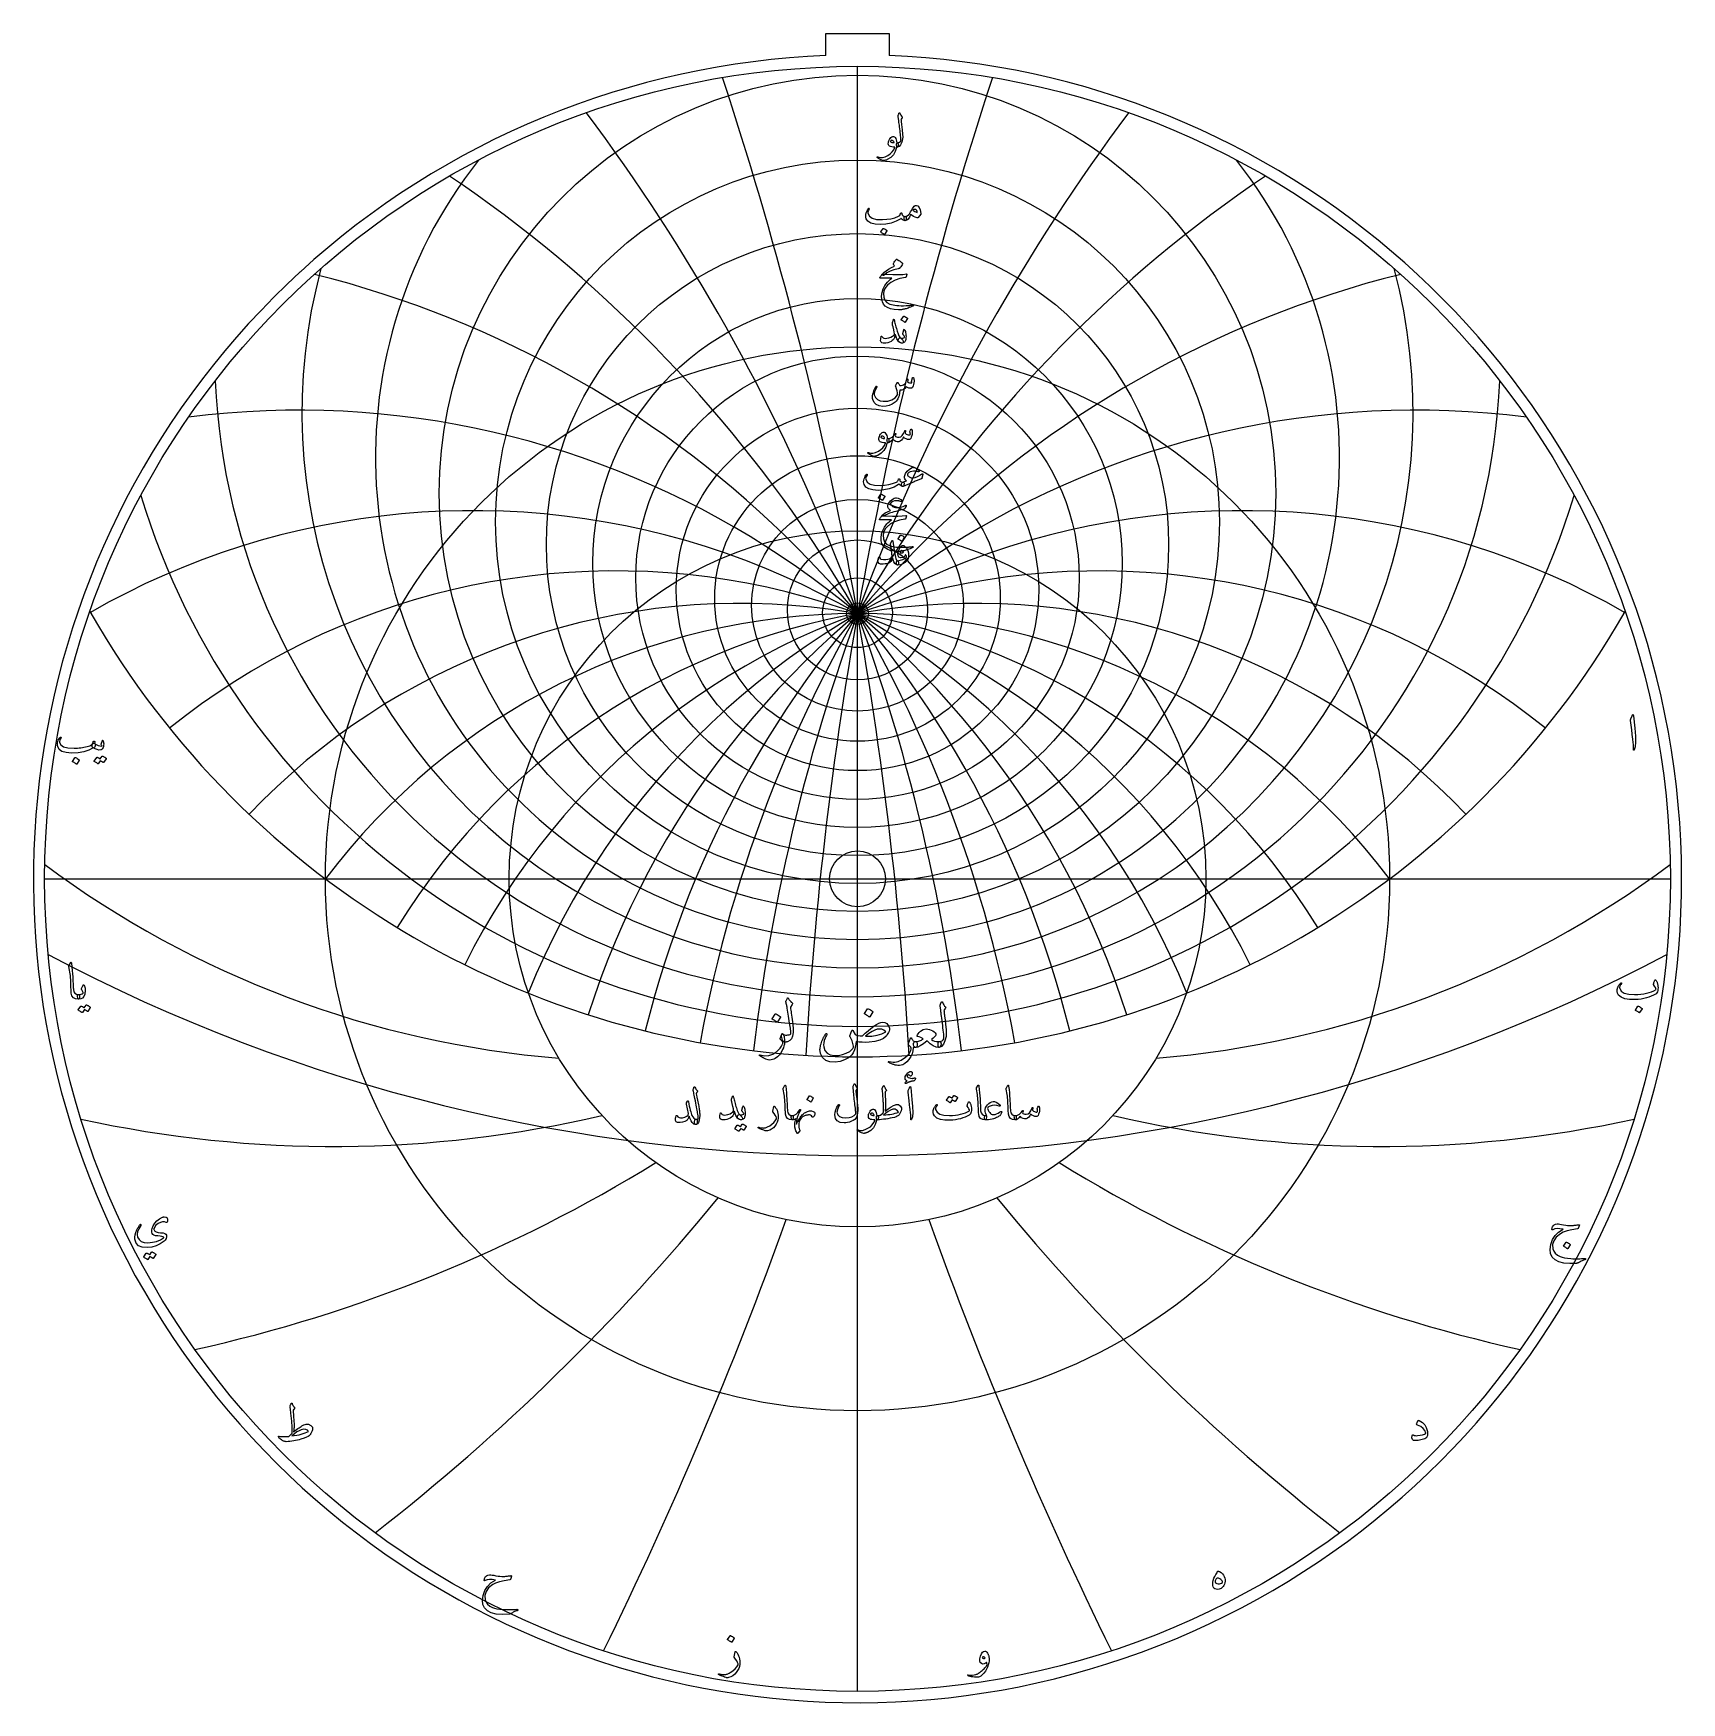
# Model space of a CAD drawing. Header units: millimetres. Extents: x -54 to 54, y -54 to 55.
import ezdxf

# ---------------------------------------------------------------- set-up
doc = ezdxf.new("R2010")
doc.units = ezdxf.units.MM
for name, color, linetype in [('CUT_INNER', 6, 'Continuous'), ('CUT_OUTER', 1, 'Continuous'), ('ENGRAVE', 7, 'Continuous'), ('ENGRAVE_FINE', 8, 'Continuous'), ('TEXT', 5, 'Continuous')]:
    doc.layers.add(name, color=color, linetype=linetype)

msp = doc.modelspace()

# ---------------------------------------------------------------- linework, layer by layer
at = {"layer": 'CUT_INNER'}
msp.add_circle((0, 0), 1.82, dxfattribs=at)
at = {"layer": 'CUT_OUTER'}
for points in [[(-2.065, 55.251), (2.065, 55.251), (2.065, 53.7952)], [(-2.065, 53.7952), (-2.065, 55.251)]]:
    msp.add_lwpolyline(points, dxfattribs=at)
for centre, radius, start, end in [((-0.0002, -0.0001), 53.835, 132.538795, 87.801477), ((-0.0008, 0.0013), 53.8334, 92.197449, 132.539354)]:
    msp.add_arc(centre, radius, start, end, dxfattribs=at)
at = {"layer": 'ENGRAVE'}
for points in [[(0, -53.1), (0, 53.1)], [(-53.1, 0), (53.1, 0)], [(0, -53.1), (0, -22.7527)]]:
    msp.add_lwpolyline(points, dxfattribs=at)
for centre, radius in [((0, 0), 53.1), ((0, 25.1944), 27.3203), ((0, 23.3352), 23.6385), ((0, 21.8416), 20.324), ((0, 20.6397), 17.2928), ((0, 0), 34.7587), ((0, 19.676), 14.4813), ((0, 18.9118), 11.8401), ((0, 18.3188), 9.3296), ((0, 17.8763), 6.9169), ((0, 0), 22.7527), ((0, 17.5697), 4.574), ((0, 17.3895), 2.276), ((0, 17.33), 0.708)]:
    msp.add_circle(centre, radius, dxfattribs=at)
for centre, radius, start, end in [((0, 27.5242), 31.4844, 141.843716, 38.156284), ((0, 30.4771), 36.2937, 164.9746, 15.0254), ((0, 34.2826), 41.9884, 182.363249, 357.636751), ((0, 39.3003), 48.9398, 196.927448, 343.072552), ((0, 46.1263), 57.7564, 209.748792, 330.251208), ((0, -26.1926), 43.5226, 37, 143), ((0, -26.1926), 43.5226, 37, 143), ((-14.2438, 53.1586), 65.0914, 233.35727, 265.366575), ((14.2438, 53.1586), 65.0914, 274.633425, 306.64273), ((-34.2348, 59.2964), 76.787, 257.597981, 283.205425), ((34.2348, 59.2964), 76.787, 256.794575, 282.402019), ((-64.3185, 64.3185), 97.375, 282.474608, 301.680191), ((64.3185, 64.3185), 97.375, 238.319809, 257.525392), ((-117.8532, 68.0426), 140.4541, 307.932287, 320.736009), ((117.8532, 68.0426), 140.4541, 219.263991, 232.067713), ((-262.4862, 70.333), 273.9597, 333.841619, 340.24348), ((262.4862, 70.333), 273.9597, 199.75652, 206.158381)]:
    msp.add_arc(centre, radius, start, end, dxfattribs=at)
at = {"layer": 'ENGRAVE_FINE'}
for centre, radius, start, end in [((-246.829, -26.1926), 250.6367, 3.353515, 18.265516), ((-246.829, -26.1926), 250.6367, 3.353515, 18.265516), ((246.829, -26.1926), 250.6367, 161.734484, 176.646485), ((246.829, -26.1926), 250.6367, 161.734484, 176.646485), ((-119.5774, -26.1926), 127.2516, 6.752866, 36.81557), ((-119.5774, -26.1926), 127.2516, 6.752866, 36.81557), ((119.5774, -26.1926), 127.2516, 143.18443, 173.247134), ((119.5774, -26.1926), 127.2516, 143.18443, 173.247134), ((-75.3834, -26.1926), 87.0452, 10.24626, 55.951318), ((-75.3834, -26.1926), 87.0452, 10.24626, 55.951318), ((75.3834, -26.1926), 87.0452, 124.048682, 169.75374), ((75.3834, -26.1926), 87.0452, 124.048682, 169.75374), ((-51.8682, -26.1926), 67.7092, 13.886891, 75.995644), ((-51.8682, -26.1926), 67.7092, 13.886891, 75.995644), ((51.8682, -26.1926), 67.7092, 104.004356, 166.113109), ((51.8682, -26.1926), 67.7092, 104.004356, 166.113109), ((-36.5198, -26.1926), 56.8147, 17.736077, 97.259064), ((-36.5198, -26.1926), 56.8147, 17.736077, 97.259064), ((36.5198, -26.1926), 56.8147, 82.740936, 162.263923), ((36.5198, -26.1926), 56.8147, 82.740936, 162.263923), ((-25.1278, -26.1926), 50.2556, 21.867289, 119.81232), ((-25.1278, -26.1926), 50.2556, 21.867289, 119.81232), ((25.1278, -26.1926), 50.2556, 60.18768, 158.132711), ((25.1278, -26.1926), 50.2556, 60.18768, 158.132711), ((-15.8409, -26.1926), 46.3158, 26.371572, 128.918241), ((-15.8409, -26.1926), 46.3158, 26.371572, 128.918241), ((15.8409, -26.1926), 46.3158, 51.081759, 153.628428), ((15.8409, -26.1926), 46.3158, 51.081759, 153.628428), ((-7.6742, -26.1926), 44.194, 31.365109, 136.520205), ((-7.6742, -26.1926), 44.194, 31.365109, 136.520205), ((7.6742, -26.1926), 44.194, 43.479795, 148.634891), ((7.6742, -26.1926), 44.194, 43.479795, 148.634891), ((0, 94.8078), 112.902, 242.077896, 297.922104)]:
    msp.add_arc(centre, radius, start, end, dxfattribs=at)
at = {"layer": 'TEXT'}
for points in [[(2.6536, 49.89), (2.6748, 49.9412), (2.6913, 49.9819), (2.703, 50.0119), (2.7101, 50.0313), (2.7156, 50.0437), (2.7227, 50.0525), (2.7313, 50.0578), (2.7415, 50.0596), (2.7531, 50.0576), (2.7627, 50.0517), (2.7704, 50.0419), (2.776, 50.0282), (2.8021, 49.9609), (2.8334, 49.9002), (2.8697, 49.8462), (2.9111, 49.7989), (2.9227, 49.7838), (2.926, 49.7667), (2.9211, 49.7477), (2.9079, 49.7267), (2.8389, 49.6293), (2.8436, 49.5858), (2.8483, 49.543), (2.853, 49.501), (2.8577, 49.4598), (2.8624, 49.4193), (2.8671, 49.3797), (2.8718, 49.3408), (2.8765, 49.3028), (2.9199, 48.9503), (2.9464, 48.6747), (2.956, 48.4761), (2.9488, 48.3544), (2.8895, 48.1336), (2.8122, 47.9705), (2.7168, 47.8651), (2.6033, 47.8174), (2.6002, 47.8174), (2.597, 47.8174), (2.5939, 47.8174), (2.5908, 47.8174), (2.5721, 47.835), (2.5601, 47.8755), (2.5548, 47.9387), (2.5562, 48.0246), (2.5592, 48.0564), (2.568, 48.0796), (2.5827, 48.0941), (2.6033, 48.1), (2.683, 48.1159), (2.7494, 48.1448), (2.8023, 48.1866), (2.842, 48.2413), (2.8393, 48.3071), (2.8345, 48.3819), (2.8276, 48.4657), (2.8184, 48.5585), (2.8074, 48.66), (2.7945, 48.7697), (2.7799, 48.8876), (2.7635, 49.0138), (2.7484, 49.1379), (2.7344, 49.2494), (2.7217, 49.3483), (2.7101, 49.4346), (2.7001, 49.5084), (2.692, 49.5697), (2.686, 49.6184), (2.6818, 49.6545), (2.6504, 49.8335), (2.6495, 49.8511), (2.6496, 49.8664), (2.651, 49.8794), (2.6536, 49.89)], [(2.5405, 47.7828), (2.4669, 47.5244), (2.3435, 47.3079), (2.1702, 47.1334), (1.947, 47.0009), (1.9158, 46.9875), (1.885, 46.9754), (1.8546, 46.9647), (1.8245, 46.9554), (1.7951, 46.9476), (1.7664, 46.9416), (1.7386, 46.9374), (1.7115, 46.935), (1.644, 46.9446), (1.5545, 46.9797), (1.443, 47.0404), (1.3095, 47.1265), (1.2952, 47.1389), (1.2867, 47.1509), (1.2842, 47.1624), (1.2875, 47.1736), (1.295, 47.1823), (1.3048, 47.1862), (1.317, 47.1854), (1.3315, 47.1799), (1.4703, 47.135), (1.6259, 47.1351), (1.7984, 47.1805), (1.9878, 47.271), (2.1425, 47.376), (2.2705, 47.4994), (2.3717, 47.6413), (2.4463, 47.8017), (2.4457, 47.8074), (2.444, 47.8119), (2.441, 47.8152), (2.4369, 47.8174), (2.3287, 47.8237), (2.2367, 47.8362), (2.1607, 47.8551), (2.1009, 47.8802), (2.0546, 47.9191), (2.0255, 47.9728), (2.0137, 48.0415), (2.0192, 48.1251), (2.021, 48.1362), (2.0232, 48.1475), (2.0257, 48.159), (2.0286, 48.1707), (2.032, 48.1827), (2.0357, 48.1954), (2.0398, 48.2086), (2.0443, 48.2225), (2.0812, 48.3122), (2.126, 48.3866), (2.1786, 48.4456), (2.239, 48.4894), (2.3009, 48.5134), (2.3576, 48.513), (2.4092, 48.4882), (2.4557, 48.4392), (2.4964, 48.3709), (2.5272, 48.2916), (2.5482, 48.2013), (2.5594, 48.1), (2.5655, 48.1001), (2.5715, 48.1004), (2.5773, 48.1009), (2.5829, 48.1016), (2.5885, 48.1023), (2.5943, 48.1028), (2.6003, 48.1031), (2.6065, 48.1032), (2.6277, 48.0986), (2.6442, 48.0851), (2.6559, 48.0625), (2.663, 48.0309), (2.6659, 47.9962), (2.6653, 47.9611), (2.6612, 47.9255), (2.6536, 47.8896), (2.6436, 47.858), (2.6324, 47.8354), (2.62, 47.8219), (2.6065, 47.8174), (2.5468, 47.8174), (2.5464, 47.8117), (2.5452, 47.804), (2.5433, 47.7944), (2.5405, 47.7828)], [(2.3898, 48.1346), (2.3568, 48.1921), (2.3207, 48.2327), (2.2814, 48.2564), (2.239, 48.2633), (2.2137, 48.2566), (2.1912, 48.246), (2.1713, 48.2315), (2.1543, 48.2131), (2.1488, 48.2033), (2.148, 48.1927), (2.1519, 48.1813), (2.1605, 48.1691), (2.1929, 48.1406), (2.2398, 48.1212), (2.3013, 48.1108), (2.3772, 48.1094), (2.3851, 48.111), (2.3898, 48.1157), (2.3914, 48.1236), (2.3898, 48.1346)], [(0.716, 43.807), (0.7272, 43.8192), (0.7388, 43.8243), (0.7507, 43.8223), (0.7631, 43.8133), (0.7725, 43.8015), (0.7757, 43.7882), (0.7725, 43.7733), (0.7631, 43.7568), (0.7152, 43.6826), (0.6846, 43.6139), (0.6712, 43.5507), (0.6752, 43.493), (0.7735, 43.3034), (0.9649, 43.1711), (1.2493, 43.0961), (1.6267, 43.0785), (1.9068, 43.0991), (2.1755, 43.1421), (2.4328, 43.2074), (2.6787, 43.2951), (2.7221, 43.3209), (2.758, 43.3603), (2.7864, 43.4135), (2.8074, 43.4804), (2.8145, 43.4995), (2.8263, 43.5126), (2.8428, 43.5199), (2.864, 43.5212), (2.8791, 43.5148), (2.8899, 43.5016), (2.8964, 43.4818), (2.8985, 43.4553), (2.9132, 43.3897), (2.9543, 43.3407), (3.0216, 43.3081), (3.1152, 43.292), (3.149, 43.2845), (3.1717, 43.2653), (3.1835, 43.2343), (3.1843, 43.1915), (3.1729, 43.1118), (3.1576, 43.0549), (3.1384, 43.0208), (3.1152, 43.0094), (3.0463, 43.0184), (2.981, 43.0455), (2.9191, 43.0906), (2.8608, 43.1538), (2.8559, 43.1564), (2.8475, 43.1546), (2.8355, 43.1485), (2.82, 43.1381), (2.5272, 42.9733), (2.2076, 42.8555), (1.8614, 42.7848), (1.4885, 42.7613), (1.1439, 42.7848), (0.8761, 42.8555), (0.6854, 42.9733), (0.5715, 43.1381), (0.5456, 43.2302), (0.537, 43.3242), (0.5456, 43.4202), (0.5715, 43.5181), (0.6065, 43.6092), (0.6422, 43.6877), (0.6787, 43.7536), (0.716, 43.807)], [(3.8438, 44.008), (3.9421, 43.9731), (4.0235, 43.8745), (4.0881, 43.7124), (4.1358, 43.4867), (4.1376, 43.4704), (4.1366, 43.4561), (4.1329, 43.4437), (4.1264, 43.4333), (3.9537, 43.2166), (3.9417, 43.2035), (3.9278, 43.1954), (3.9119, 43.1925), (3.894, 43.1947), (3.7766, 43.2347), (3.6663, 43.2857), (3.5631, 43.3477), (3.4669, 43.4208), (3.3894, 43.2408), (3.3044, 43.1122), (3.212, 43.0351), (3.1121, 43.0094), (3.1009, 43.0135), (3.0893, 43.0259), (3.0773, 43.0465), (3.065, 43.0753), (3.0459, 43.1468), (3.039, 43.2041), (3.0443, 43.2473), (3.0618, 43.2763), (3.072, 43.2832), (3.0838, 43.2881), (3.0971, 43.291), (3.1121, 43.292), (3.1835, 43.3042), (3.2534, 43.3375), (3.3217, 43.3921), (3.3884, 43.4679), (3.4177, 43.5118), (3.4614, 43.5841), (3.5197, 43.6845), (3.5925, 43.8133), (3.6494, 43.8985), (3.7103, 43.9593), (3.7751, 43.9958), (3.8438, 44.008)], [(3.6177, 43.7002), (3.6765, 43.6512), (3.7433, 43.6107), (3.8178, 43.5789), (3.9003, 43.5558), (3.8958, 43.6176), (3.8791, 43.6681), (3.8502, 43.7071), (3.8092, 43.7348), (3.7619, 43.7491), (3.7142, 43.7481), (3.6661, 43.7318), (3.6177, 43.7002)], [(1.6675, 42.5038), (1.6714, 42.5077), (1.6769, 42.5101), (1.684, 42.5108), (1.6926, 42.5101), (1.7537, 42.4853), (1.8112, 42.4551), (1.8652, 42.4194), (1.9156, 42.3782), (1.9205, 42.3719), (1.9227, 42.3656), (1.9221, 42.3593), (1.9187, 42.353), (1.7711, 42.1144), (1.7656, 42.1087), (1.7586, 42.1073), (1.7499, 42.1103), (1.7397, 42.1175), (1.7309, 42.1238), (1.717, 42.1332), (1.6979, 42.1458), (1.6738, 42.1615), (1.6442, 42.1803), (1.6086, 42.2023), (1.5672, 42.2274), (1.5199, 42.2557), (1.5136, 42.2604), (1.5105, 42.2651), (1.5105, 42.2698), (1.5136, 42.2745)], [(2.6504, 39.8721), (2.376, 39.8005), (2.1338, 39.7081), (1.9238, 39.5948), (1.746, 39.4608), (1.7187, 39.4401), (1.6934, 39.4286), (1.6701, 39.426), (1.6487, 39.4325), (1.6237, 39.4621), (1.6275, 39.5039), (1.6599, 39.5579), (1.7209, 39.624), (1.8652, 39.7438), (2.031, 39.8517), (2.2184, 39.9479), (2.4275, 40.0323), (2.3678, 40.1202), (2.3566, 40.1422), (2.3513, 40.1642), (2.3519, 40.1862), (2.3584, 40.2081), (2.4006, 40.292), (2.4392, 40.3612), (2.4744, 40.416), (2.506, 40.4562), (2.5262, 40.4753), (2.546, 40.4853), (2.5654, 40.4863), (2.5845, 40.4782), (2.695, 40.4158), (2.7878, 40.3573), (2.863, 40.3028), (2.9205, 40.2521), (2.9317, 40.2358), (2.937, 40.2152), (2.9364, 40.1903), (2.9299, 40.161), (2.9097, 40.1153), (2.8773, 40.0598), (2.8328, 39.9944), (2.776, 39.9192), (2.7611, 39.9081), (2.7352, 39.8965), (2.6983, 39.8845), (2.6504, 39.8721)], [(1.9093, 39.5079), (2.3123, 39.4937), (2.6606, 39.4922), (2.9545, 39.5031), (3.1937, 39.5267), (3.2011, 39.5276), (3.2074, 39.5271), (3.2128, 39.5252), (3.2173, 39.522), (3.2205, 39.5176), (3.2224, 39.5122), (3.2229, 39.5058), (3.222, 39.4984), (3.2158, 39.4698), (3.2098, 39.4435), (3.204, 39.4195), (3.1984, 39.3979), (3.193, 39.3787), (3.1878, 39.3618), (3.1828, 39.3473), (3.178, 39.3351), (3.1678, 39.3157), (3.156, 39.3014), (3.1427, 39.2922), (3.1278, 39.288), (2.7651, 39.2223), (2.4495, 39.1192), (2.181, 38.9789), (1.9596, 38.8013), (1.8477, 38.6735), (1.7664, 38.5383), (1.7158, 38.3956), (1.6958, 38.2454), (1.715, 38.0097), (1.7916, 37.8176), (1.9254, 37.669), (2.1166, 37.564), (2.2157, 37.5322), (2.3246, 37.5059), (2.4434, 37.4851), (2.5719, 37.4698), (2.7101, 37.4598), (2.8577, 37.4549), (3.0147, 37.4551), (3.1811, 37.4604), (3.2403, 37.4637), (3.2985, 37.4674), (3.3557, 37.4716), (3.412, 37.4761), (3.4668, 37.481), (3.5199, 37.4863), (3.5712, 37.492), (3.6208, 37.4981), (3.6359, 37.4988), (3.6467, 37.4949), (3.6532, 37.4863), (3.6553, 37.4729), (3.6542, 37.4574), (3.6506, 37.4455), (3.6447, 37.437), (3.6365, 37.4321), (3.5478, 37.3946), (3.4638, 37.3607), (3.3845, 37.3302), (3.3099, 37.3034), (3.2402, 37.2798), (3.1757, 37.2594), (3.1162, 37.2421), (3.0618, 37.228), (3.0107, 37.2176), (2.9609, 37.2084), (2.9126, 37.2003), (2.8655, 37.1934), (2.8197, 37.1881), (2.7749, 37.1848), (2.731, 37.1834), (2.6881, 37.184), (2.3953, 37.2068), (2.1511, 37.2562), (1.9556, 37.3324), (1.8088, 37.4352), (1.7011, 37.5638), (1.6259, 37.7139), (1.5833, 37.8857), (1.5733, 38.079), (1.6041, 38.3189), (1.6777, 38.5516), (1.7941, 38.7773), (1.9533, 38.996), (2.0155, 39.0621), (2.086, 39.1255), (2.1647, 39.1862), (2.2516, 39.2441), (1.4917, 39.2504), (1.4734, 39.2582), (1.4657, 39.2723), (1.4687, 39.2927), (1.4822, 39.3194), (1.5077, 39.3583), (1.5309, 39.3932), (1.5517, 39.4242), (1.5702, 39.4513), (1.5863, 39.4743), (1.6, 39.4929), (1.6114, 39.5073), (1.6204, 39.5173), (1.6408, 39.519), (1.6958, 39.5181), (1.7853, 39.5143), (1.9093, 39.5079)], [(2.4071, 36.4895), (2.4251, 36.4072), (2.4447, 36.3234), (2.4659, 36.2384), (2.4887, 36.1519), (2.513, 36.0637), (2.539, 35.9733), (2.5664, 35.8808), (2.5955, 35.7861), (2.6542, 35.6157), (2.7077, 35.4877), (2.7562, 35.4022), (2.7996, 35.359), (2.8375, 35.3333), (2.8758, 35.297), (2.9144, 35.25), (2.9535, 35.1925), (2.9904, 35.1213), (3.0006, 35.0677), (2.9841, 35.0318), (2.9409, 35.0135), (2.8014, 35.0277), (2.6779, 35.1203), (2.5706, 35.2915), (2.4793, 35.5411), (2.4773, 35.5452), (2.4746, 35.5482), (2.471, 35.5499), (2.4667, 35.5505), (2.4636, 35.5499), (2.4604, 35.5482), (2.4573, 35.5452), (2.4542, 35.5411), (2.4453, 35.5007), (2.4345, 35.4579), (2.4218, 35.4128), (2.4071, 35.3653), (2.391, 35.3203), (2.3741, 35.2828), (2.3564, 35.2528), (2.338, 35.2302), (2.2716, 35.1723), (2.1888, 35.1211), (2.0895, 35.0765), (1.9737, 35.0387), (1.8559, 35.0106), (1.7539, 34.9986), (1.6675, 35.0027), (1.5969, 35.023), (1.5364, 35.0736), (1.5089, 35.1627), (1.5144, 35.2903), (1.5529, 35.4563), (1.5566, 35.4618), (1.5615, 35.4657), (1.5676, 35.4681), (1.5749, 35.4689), (1.5835, 35.4679), (1.5906, 35.465), (1.5961, 35.4601), (1.6, 35.4532), (1.6149, 35.4184), (1.6314, 35.3896), (1.6495, 35.3666), (1.6691, 35.3496), (1.7303, 35.3268), (1.8135, 35.3213), (1.9187, 35.3331), (2.0459, 35.3621), (2.1815, 35.4057), (2.2869, 35.4548), (2.3621, 35.5093), (2.4071, 35.5694), (2.4145, 35.6302), (2.4023, 35.7342), (2.3706, 35.8814), (2.3191, 36.0718), (2.2944, 36.1721), (2.2799, 36.2532), (2.2756, 36.315), (2.2814, 36.3576), (2.3411, 36.5272), (2.3476, 36.545), (2.3545, 36.5578), (2.3617, 36.5654), (2.3694, 36.568), (2.3788, 36.5631), (2.3882, 36.5484), (2.3976, 36.5238), (2.4071, 36.4895)], [(3.0131, 36.7596), (3.0171, 36.7635), (3.0226, 36.7658), (3.0296, 36.7666), (3.0383, 36.7658), (3.0993, 36.7411), (3.1568, 36.7109), (3.2108, 36.6752), (3.2612, 36.6339), (3.2661, 36.6277), (3.2683, 36.6214), (3.2677, 36.6151), (3.2644, 36.6088), (3.1168, 36.3702), (3.1113, 36.3645), (3.1042, 36.3631), (3.0956, 36.366), (3.0854, 36.3733), (3.0765, 36.3796), (3.0626, 36.389), (3.0436, 36.4016), (3.0194, 36.4173), (2.9898, 36.4361), (2.9543, 36.4581), (2.9128, 36.4832), (2.8655, 36.5115), (2.8593, 36.5162), (2.8561, 36.5209), (2.8561, 36.5256), (2.8593, 36.5303)], [(3.0414, 35.4752), (3.023, 35.506), (3.0053, 35.5325), (2.9884, 35.5547), (2.9723, 35.5725), (2.9607, 35.5878), (2.9543, 35.6055), (2.9529, 35.6255), (2.9566, 35.6479), (3.0226, 35.8865), (3.0318, 35.9074), (3.0438, 35.9132), (3.0585, 35.9042), (3.0759, 35.8803), (3.1022, 35.8294), (3.1246, 35.768), (3.1431, 35.696), (3.1576, 35.6133), (3.166, 35.534), (3.1694, 35.4563), (3.1676, 35.3802), (3.1607, 35.3056), (3.1495, 35.2406), (3.1348, 35.1839), (3.1166, 35.1354), (3.0948, 35.0952), (3.0679, 35.0654), (3.0312, 35.0418), (2.9847, 35.0245), (2.9284, 35.0135), (2.8706, 35.0114), (2.8169, 35.0206), (2.767, 35.0412), (2.7211, 35.0732), (2.6856, 35.1138), (2.6669, 35.1603), (2.6652, 35.2128), (2.6803, 35.271), (2.7044, 35.3187), (2.7329, 35.3488), (2.7656, 35.3611), (2.8027, 35.3558), (2.8883, 35.3352), (2.9629, 35.3331), (3.0265, 35.3494), (3.0791, 35.3841), (3.0803, 35.3933), (3.0744, 35.4116), (3.0614, 35.4389), (3.0414, 35.4752)], [(3.5831, 32.7355), (3.5886, 32.7493), (3.5957, 32.7591), (3.6043, 32.765), (3.6145, 32.7669), (3.6277, 32.7654), (3.6388, 32.7607), (3.6481, 32.7528), (3.6553, 32.7418), (3.6732, 32.7026), (3.686, 32.6539), (3.6936, 32.5958), (3.6962, 32.5283), (3.6893, 32.418), (3.6687, 32.3132), (3.6343, 32.2138), (3.5862, 32.12), (3.5698, 32.0975), (3.5517, 32.08), (3.5321, 32.0676), (3.5109, 32.0604), (3.4341, 32.0555), (3.3515, 32.069), (3.263, 32.101), (3.1686, 32.1514), (3.0891, 32.0425), (2.9951, 31.9701), (2.8865, 31.9342), (2.7635, 31.9348), (2.7595, 31.8685), (2.7537, 31.8048), (2.7461, 31.7437), (2.7368, 31.6851), (2.7257, 31.6287), (2.7128, 31.574), (2.6982, 31.5211), (2.6818, 31.47), (2.6438, 31.3777), (2.5923, 31.2926), (2.5276, 31.2144), (2.4495, 31.1434), (2.2667, 31.0217), (2.0734, 30.9361), (1.8695, 30.8867), (1.6549, 30.8733), (1.4133, 30.9061), (1.2224, 30.9919), (1.082, 31.1306), (0.9923, 31.3224), (0.9802, 31.3915), (0.9782, 31.4731), (0.9865, 31.5673), (1.0049, 31.6741), (1.0345, 31.7911), (1.0763, 31.9128), (1.1303, 32.0392), (1.1965, 32.1703), (1.2018, 32.1785), (1.2082, 32.1844), (1.2159, 32.1879), (1.2247, 32.1891), (1.2336, 32.1883), (1.2412, 32.186), (1.2477, 32.1821), (1.253, 32.1766), (1.2565, 32.1685), (1.2577, 32.1601), (1.2565, 32.1512), (1.253, 32.142), (1.169, 31.9675), (1.1148, 31.8241), (1.0905, 31.7116), (1.096, 31.6301), (1.1753, 31.4506), (1.3001, 31.32), (1.4705, 31.2386), (1.6864, 31.2062), (1.9882, 31.2254), (2.2438, 31.302), (2.453, 31.4358), (2.6159, 31.627), (2.6153, 31.753), (2.5947, 31.8861), (2.5541, 32.0262), (2.4934, 32.1734), (2.4858, 32.1883), (2.4816, 32.2017), (2.4811, 32.2135), (2.484, 32.2237), (2.5009, 32.2587), (2.517, 32.2916), (2.5323, 32.3223), (2.5468, 32.3508), (2.5605, 32.3769), (2.5735, 32.3999), (2.5857, 32.42), (2.597, 32.4372), (2.6035, 32.4445), (2.6104, 32.4474), (2.6177, 32.446), (2.6253, 32.4403), (2.6292, 32.436), (2.6347, 32.4294), (2.6418, 32.4203), (2.6504, 32.4089), (2.6602, 32.3952), (2.6708, 32.3791), (2.6822, 32.3607), (2.6944, 32.3399), (2.7191, 32.2998), (2.7399, 32.2708), (2.7568, 32.2527), (2.7698, 32.2456), (2.8514, 32.2388), (2.9331, 32.2527), (3.0147, 32.2875), (3.0964, 32.343), (3.126, 32.3799), (3.1552, 32.4403), (3.1841, 32.5243), (3.2125, 32.6319), (3.2153, 32.6421), (3.2204, 32.6507), (3.2279, 32.6578), (3.2377, 32.6633), (3.2469, 32.6668), (3.2557, 32.668), (3.2642, 32.6668), (3.2722, 32.6633), (3.2842, 32.6437), (3.2887, 32.6068), (3.2858, 32.5526), (3.2754, 32.4812), (3.3388, 32.4423), (3.4065, 32.4168), (3.4785, 32.4046), (3.5548, 32.4058), (3.5539, 32.4288), (3.5509, 32.4474), (3.546, 32.4617), (3.5391, 32.4717), (3.5313, 32.4812), (3.5266, 32.4906), (3.525, 32.5), (3.5266, 32.5094)], [(1.9234, 28.4575), (1.8498, 28.199), (1.7264, 27.9825), (1.5531, 27.808), (1.3299, 27.6755), (1.2987, 27.6621), (1.2679, 27.65), (1.2375, 27.6393), (1.2075, 27.63), (1.178, 27.6222), (1.1494, 27.6163), (1.1215, 27.612), (1.0944, 27.6096), (1.0269, 27.6192), (0.9374, 27.6543), (0.8259, 27.715), (0.6924, 27.8011), (0.6781, 27.8135), (0.6697, 27.8255), (0.6671, 27.8371), (0.6705, 27.8483), (0.6779, 27.8569), (0.6877, 27.8608), (0.6999, 27.86), (0.7144, 27.8545), (0.8532, 27.8096), (1.0088, 27.8098), (1.1814, 27.8551), (1.3708, 27.9456), (1.5254, 28.0506), (1.6534, 28.1741), (1.7547, 28.316), (1.8292, 28.4763), (1.8286, 28.482), (1.8269, 28.4865), (1.8239, 28.4899), (1.8198, 28.492), (1.7117, 28.4983), (1.6196, 28.5109), (1.5437, 28.5297), (1.4838, 28.5548), (1.4375, 28.5937), (1.4084, 28.6475), (1.3967, 28.7162), (1.4022, 28.7998), (1.4039, 28.8109), (1.4061, 28.8221), (1.4086, 28.8336), (1.4116, 28.8453), (1.4149, 28.8574), (1.4186, 28.87), (1.4228, 28.8833), (1.4273, 28.8971), (1.4642, 28.9868), (1.5089, 29.0612), (1.5615, 29.1203), (1.622, 29.164), (1.6838, 29.188), (1.7405, 29.1876), (1.7921, 29.1629), (1.8387, 29.1138), (1.8793, 29.0455), (1.9101, 28.9662), (1.9311, 28.8759), (1.9423, 28.7746), (1.9485, 28.7747), (1.9545, 28.775), (1.9602, 28.7755), (1.9658, 28.7762), (1.9714, 28.7769), (1.9772, 28.7774), (1.9832, 28.7777), (1.9894, 28.7778), (2.0106, 28.7733), (2.0271, 28.7597), (2.0389, 28.7372), (2.0459, 28.7056), (2.0489, 28.6708), (2.0483, 28.6357), (2.0442, 28.6002), (2.0365, 28.5642), (2.0265, 28.5326), (2.0153, 28.5101), (2.0029, 28.4965), (1.9894, 28.492), (1.9297, 28.492), (1.9293, 28.4863), (1.9282, 28.4787), (1.9262, 28.4691), (1.9234, 28.4575)], [(1.7727, 28.8092), (1.7397, 28.8667), (1.7036, 28.9073), (1.6644, 28.9311), (1.622, 28.9379), (1.5967, 28.9313), (1.5741, 28.9207), (1.5543, 28.9061), (1.5372, 28.8877), (1.5317, 28.8779), (1.5309, 28.8673), (1.5348, 28.8559), (1.5435, 28.8437), (1.5759, 28.8153), (1.6228, 28.7958), (1.6842, 28.7854), (1.7602, 28.7841), (1.768, 28.7856), (1.7727, 28.7903), (1.7743, 28.7982), (1.7727, 28.8092)], [(3.5093, 29.387), (3.5162, 29.3917), (3.5242, 29.3901), (3.5335, 29.3823), (3.5439, 29.3682), (3.555, 29.3442), (3.5635, 29.3101), (3.5692, 29.2657), (3.5721, 29.2112), (3.5731, 29.1491), (3.5698, 29.0887), (3.5621, 29.0298), (3.5501, 28.9725), (3.5152, 28.861), (3.4763, 28.7809), (3.4336, 28.7323), (3.3868, 28.715), (3.2763, 28.7215), (3.1741, 28.7503), (3.0801, 28.8015), (2.9943, 28.8751), (2.9354, 28.7591), (2.8655, 28.6687), (2.7847, 28.6037), (2.6928, 28.5642), (2.5965, 28.5556), (2.4989, 28.5799), (2.4002, 28.6373), (2.3003, 28.7275), (2.2194, 28.6245), (2.1401, 28.5509), (2.0624, 28.5067), (1.9863, 28.492), (1.9709, 28.5007), (1.9564, 28.5266), (1.9427, 28.5697), (1.9297, 28.6302), (1.925, 28.6899), (1.9329, 28.7338), (1.9533, 28.7621), (1.9863, 28.7746), (2.1311, 28.8074), (2.2579, 28.8712), (2.3666, 28.966), (2.4573, 29.0918), (2.4622, 29.0987), (2.4675, 29.1036), (2.4732, 29.1065), (2.4793, 29.1075), (2.4867, 29.1067), (2.4934, 29.1044), (2.4993, 29.1005), (2.5044, 29.095), (2.5074, 29.0781), (2.5005, 29.0494), (2.4838, 29.009), (2.4573, 28.9568), (2.492, 28.9165), (2.546, 28.8869), (2.6192, 28.8679), (2.7117, 28.8594), (2.8269, 28.8836), (2.9276, 28.9623), (3.0137, 29.0955), (3.0854, 29.2834), (3.0889, 29.293), (3.0932, 29.2999), (3.0983, 29.304), (3.1042, 29.3054), (3.113, 29.3046), (3.1207, 29.3022), (3.1272, 29.2983), (3.1325, 29.2928), (3.1364, 29.2849), (3.1388, 29.2771), (3.1395, 29.2692), (3.1388, 29.2614), (3.1073, 29.1295), (3.1441, 29.0969), (3.1882, 29.0683), (3.2398, 29.0435), (3.2989, 29.0227), (3.3564, 29.0092), (3.4002, 29.0062), (3.4302, 29.0139), (3.4465, 29.0322), (3.4518, 29.06), (3.4489, 29.0997), (3.4377, 29.1511), (3.4182, 29.2143), (3.4216, 29.2322), (3.4379, 29.2669), (3.4671, 29.3185), (3.5093, 29.387)], [(0.5778, 26.4345), (0.589, 26.4466), (0.6006, 26.4518), (0.6126, 26.4498), (0.6249, 26.4408), (0.6343, 26.429), (0.6375, 26.4156), (0.6343, 26.4007), (0.6249, 26.3842), (0.577, 26.31), (0.5464, 26.2414), (0.5331, 26.1782), (0.537, 26.1204), (0.6353, 25.9309), (0.8267, 25.7986), (1.1111, 25.7236), (1.4885, 25.7059), (1.7686, 25.7265), (2.0373, 25.7695), (2.2946, 25.8349), (2.5405, 25.9226), (2.5839, 25.9483), (2.6198, 25.9878), (2.6483, 26.041), (2.6693, 26.1079), (2.6763, 26.1269), (2.6881, 26.1401), (2.7046, 26.1473), (2.7258, 26.1487), (2.7409, 26.1422), (2.7517, 26.1291), (2.7582, 26.1093), (2.7603, 26.0828), (2.7751, 26.0172), (2.8161, 25.9681), (2.8834, 25.9356), (2.977, 25.9195), (3.0108, 25.912), (3.0336, 25.8928), (3.0453, 25.8618), (3.0461, 25.819), (3.0347, 25.7393), (3.0194, 25.6824), (3.0002, 25.6482), (2.977, 25.6368), (2.9081, 25.6459), (2.8428, 25.673), (2.781, 25.7181), (2.7227, 25.7813), (2.7178, 25.7838), (2.7093, 25.7821), (2.6973, 25.776), (2.6818, 25.7656), (2.389, 25.6007), (2.0695, 25.483), (1.7233, 25.4123), (1.3503, 25.3888), (1.0057, 25.4123), (0.738, 25.483), (0.5472, 25.6007), (0.4334, 25.7656), (0.4075, 25.8576), (0.3988, 25.9517), (0.4075, 26.0476), (0.4334, 26.1456), (0.4683, 26.2366), (0.504, 26.3151), (0.5405, 26.3811), (0.5778, 26.4345)], [(4.274, 26.4251), (4.2112, 26.1738), (4.2041, 26.1617), (4.1923, 26.1503), (4.1758, 26.1397), (4.1546, 26.1299), (4.1076, 26.1133), (4.0577, 26.0949), (4.0048, 26.0748), (3.949, 26.0529), (3.8902, 26.0295), (3.8284, 26.0046), (3.7638, 25.9784), (3.6962, 25.9509), (2.9739, 25.6368), (2.9409, 25.6441), (2.9142, 25.6659), (2.8938, 25.7022), (2.8797, 25.753), (2.8773, 25.807), (2.8922, 25.8527), (2.9244, 25.8902), (2.9739, 25.9195), (2.9801, 25.9223), (2.9923, 25.9277), (3.0107, 25.9357), (3.0351, 25.9462), (3.0654, 25.959), (3.1015, 25.974), (3.1432, 25.9912), (3.1906, 26.0105), (3.1295, 26.0731), (3.0909, 26.1416), (3.0746, 26.216), (3.0807, 26.2963), (3.1411, 26.4873), (3.244, 26.6488), (3.3892, 26.7809), (3.5768, 26.8835), (3.6178, 26.8932), (3.6655, 26.8906), (3.7199, 26.8759), (3.7809, 26.849), (3.8443, 26.8123), (3.9026, 26.7713), (3.9558, 26.7259), (4.0039, 26.6763), (4.0175, 26.658), (4.0235, 26.641), (4.0222, 26.6251), (4.0133, 26.6103), (4, 26.599), (3.9851, 26.5931), (3.9686, 26.5927), (3.9505, 26.5978), (3.8565, 26.6274), (3.7566, 26.641), (3.6508, 26.6384), (3.5391, 26.6198), (3.4381, 26.5895), (3.3578, 26.5491), (3.2983, 26.4985), (3.2597, 26.4376), (3.2557, 26.4105), (3.2659, 26.3795), (3.2903, 26.3446), (3.3287, 26.3057), (3.3727, 26.2704), (3.4167, 26.2429), (3.4606, 26.2233), (3.5046, 26.2115), (3.6363, 26.2082), (3.777, 26.2359), (3.9268, 26.2945), (4.0856, 26.3842), (4.1026, 26.395), (4.1193, 26.4054), (4.1356, 26.4154), (4.1515, 26.4251), (4.1668, 26.4341), (4.1813, 26.4423), (4.1951, 26.4498), (4.208, 26.4565), (4.2439, 26.4733), (4.2669, 26.4737), (4.2769, 26.4576), (4.274, 26.4251)], [(1.5293, 25.1312), (1.5333, 25.1352), (1.5388, 25.1375), (1.5458, 25.1383), (1.5545, 25.1375), (1.6155, 25.1128), (1.673, 25.0826), (1.727, 25.0468), (1.7774, 25.0056), (1.7823, 24.9994), (1.7845, 24.9931), (1.7839, 24.9868), (1.7806, 24.9805), (1.633, 24.7418), (1.6275, 24.7362), (1.6204, 24.7348), (1.6118, 24.7377), (1.6016, 24.745), (1.5927, 24.7513), (1.5788, 24.7607), (1.5598, 24.7732), (1.5356, 24.789), (1.506, 24.8078), (1.4705, 24.8298), (1.429, 24.8549), (1.3817, 24.8832), (1.3755, 24.8879), (1.3723, 24.8926), (1.3723, 24.8973), (1.3755, 24.902)], [(3.1859, 24.4069), (3.1884, 24.3847), (3.1741, 24.3433), (3.1429, 24.2826), (3.0948, 24.2027), (3.0846, 24.1898), (3.0728, 24.1792), (3.0595, 24.1709), (3.0445, 24.1651), (2.8436, 24.1097), (2.6646, 24.0599), (2.5075, 24.0155), (2.3725, 23.9766), (2.2595, 23.9435), (2.1684, 23.9162), (2.0993, 23.8948), (2.0522, 23.8793), (1.6722, 23.7097), (1.6455, 23.7077), (1.6251, 23.7113), (1.611, 23.7203), (1.6031, 23.7348), (1.6029, 23.7401), (1.6055, 23.7466), (1.6108, 23.7543), (1.6188, 23.7631), (1.6962, 23.8357), (1.812, 23.9123), (1.9662, 23.9927), (2.159, 24.0771), (2.1066, 24.1219), (2.0624, 24.1651), (2.0265, 24.2067), (1.9988, 24.2467), (1.9817, 24.2905), (1.9776, 24.3433), (1.9865, 24.4051), (2.0082, 24.4759), (2.0436, 24.5497), (2.093, 24.6235), (2.1566, 24.6973), (2.2343, 24.7711), (2.3189, 24.8349), (2.4, 24.8787), (2.4775, 24.9024), (2.5515, 24.9062), (2.6518, 24.886), (2.7423, 24.8441), (2.823, 24.7808), (2.8938, 24.6958), (2.9001, 24.6852), (2.9032, 24.6754), (2.9032, 24.6663), (2.9001, 24.6581), (2.8932, 24.6504), (2.8852, 24.6463), (2.8759, 24.6457), (2.8655, 24.6487), (2.8193, 24.6634), (2.7749, 24.6761), (2.7322, 24.6869), (2.6913, 24.6958), (2.6523, 24.7024), (2.6155, 24.7068), (2.5809, 24.7087), (2.5484, 24.7083), (2.4131, 24.6924), (2.2995, 24.6542), (2.2075, 24.5935), (2.137, 24.5105), (2.212, 24.4118), (2.2956, 24.3386), (2.3878, 24.2909), (2.4887, 24.2687), (2.6389, 24.2671), (2.8004, 24.2907), (2.9733, 24.3393), (3.1576, 24.4131), (3.1652, 24.4151), (3.1725, 24.4147), (3.1794, 24.412), (3.1859, 24.4069)], [(1.8826, 23.7191), (2.2856, 23.705), (2.6339, 23.7034), (2.9278, 23.7144), (3.167, 23.738), (3.1744, 23.7389), (3.1808, 23.7384), (3.1862, 23.7365), (3.1906, 23.7333), (3.1938, 23.7288), (3.1957, 23.7234), (3.1962, 23.7171), (3.1953, 23.7097), (3.1891, 23.6811), (3.1831, 23.6548), (3.1773, 23.6308), (3.1717, 23.6092), (3.1663, 23.59), (3.1611, 23.5731), (3.1561, 23.5586), (3.1513, 23.5464), (3.1411, 23.527), (3.1293, 23.5127), (3.116, 23.5034), (3.1011, 23.4993), (2.7384, 23.4336), (2.4228, 23.3305), (2.1543, 23.1902), (1.9329, 23.0126), (1.821, 22.8848), (1.7397, 22.7496), (1.6891, 22.6069), (1.6691, 22.4567), (1.6883, 22.221), (1.7649, 22.0288), (1.8987, 21.8803), (2.0899, 21.7753), (2.189, 21.7435), (2.2979, 21.7172), (2.4167, 21.6964), (2.5452, 21.6811), (2.6834, 21.671), (2.831, 21.6661), (2.988, 21.6663), (3.1545, 21.6716), (3.2136, 21.675), (3.2718, 21.6787), (3.329, 21.6828), (3.3853, 21.6873), (3.4401, 21.6922), (3.4932, 21.6975), (3.5445, 21.7032), (3.5941, 21.7093), (3.6092, 21.7101), (3.62, 21.7062), (3.6265, 21.6975), (3.6286, 21.6842), (3.6275, 21.6687), (3.6239, 21.6567), (3.618, 21.6483), (3.6098, 21.6434), (3.5211, 21.6059), (3.4371, 21.5719), (3.3578, 21.5415), (3.2832, 21.5146), (3.2135, 21.4911), (3.149, 21.4707), (3.0895, 21.4534), (3.0351, 21.4393), (2.984, 21.4289), (2.9342, 21.4196), (2.8859, 21.4116), (2.8389, 21.4047), (2.793, 21.3994), (2.7482, 21.3961), (2.7043, 21.3947), (2.6614, 21.3953), (2.3686, 21.4181), (2.1244, 21.4675), (1.9289, 21.5437), (1.7821, 21.6465), (1.6744, 21.7751), (1.5992, 21.9252), (1.5566, 22.097), (1.5466, 22.2903), (1.5774, 22.5301), (1.651, 22.7629), (1.7674, 22.9886), (1.9266, 23.2073), (1.9888, 23.2734), (2.0593, 23.3368), (2.138, 23.3974), (2.2249, 23.4553), (1.465, 23.4616), (1.4467, 23.4695), (1.4391, 23.4836), (1.442, 23.504), (1.4555, 23.5307), (1.4811, 23.5696), (1.5042, 23.6045), (1.525, 23.6355), (1.5435, 23.6626), (1.5596, 23.6856), (1.5733, 23.7042), (1.5847, 23.7185), (1.5937, 23.7285), (1.6141, 23.7303), (1.6691, 23.7293), (1.7586, 23.7256), (1.8826, 23.7191)], [(2.6127, 20.7919), (2.6355, 20.7809), (2.6536, 20.7636), (2.6669, 20.74), (2.6756, 20.7102), (2.6812, 20.6733), (2.6826, 20.638), (2.6797, 20.6042), (2.6724, 20.572), (2.6616, 20.5446), (2.6481, 20.5249), (2.6318, 20.5132), (2.6127, 20.5092), (2.5187, 20.5353), (2.4408, 20.6011), (2.379, 20.7065), (2.3333, 20.8515), (2.3274, 20.8765), (2.3223, 20.8982), (2.318, 20.9166), (2.3144, 20.9316), (2.3117, 20.9433), (2.3097, 20.9516), (2.3085, 20.9566), (2.3081, 20.9583), (2.3034, 20.9675), (2.2987, 20.9701), (2.294, 20.9659), (2.2893, 20.9552), (2.2359, 20.8346), (2.1762, 20.74), (2.1103, 20.6713), (2.0381, 20.6286), (1.9333, 20.5956), (1.8104, 20.5752), (1.6695, 20.5673), (1.5105, 20.572), (1.4043, 20.6048), (1.3464, 20.6843), (1.3368, 20.8105), (1.3755, 20.9834), (1.3843, 21.0042), (1.3951, 21.0195), (1.4078, 21.0293), (1.4226, 21.0337), (1.4371, 21.0323), (1.4493, 21.025), (1.4591, 21.0119), (1.4665, 20.9928), (1.4824, 20.9522), (1.5019, 20.9214), (1.5248, 20.9004), (1.5513, 20.8892), (1.6999, 20.8664), (1.841, 20.8641), (1.9747, 20.8821), (2.1009, 20.9206), (2.1556, 20.9493), (2.2006, 20.9881), (2.2357, 21.0372), (2.261, 21.0965), (2.2595, 21.1245), (2.2516, 21.1899), (2.2375, 21.2925), (2.2171, 21.4325), (2.2067, 21.5074), (2.1974, 21.575), (2.1894, 21.6353), (2.1825, 21.6884), (2.1766, 21.7339), (2.1715, 21.7712), (2.1672, 21.8006), (2.1637, 21.8219), (2.1607, 21.8545), (2.1613, 21.8831), (2.1654, 21.9078), (2.1731, 21.9287), (2.1853, 21.9545), (2.1967, 21.9785), (2.2073, 22.0008), (2.2171, 22.0213), (2.2259, 22.04), (2.2336, 22.057), (2.24, 22.0722), (2.2453, 22.0857), (2.2508, 22.0965), (2.2579, 22.1037), (2.2665, 22.1075), (2.2767, 22.1076), (2.2879, 22.1033), (2.2964, 22.0967), (2.3021, 22.0876), (2.305, 22.0762), (2.3241, 21.9156), (2.3439, 21.7634), (2.3642, 21.6196), (2.3851, 21.4843), (2.4064, 21.3574), (2.4279, 21.239), (2.4495, 21.1289), (2.4714, 21.0274), (2.4979, 20.9326), (2.5303, 20.8617), (2.5686, 20.8148), (2.6127, 20.7919)], [(2.8074, 22.4562), (2.8114, 22.4602), (2.8169, 22.4625), (2.8239, 22.4633), (2.8326, 22.4625), (2.8936, 22.4378), (2.9511, 22.4075), (3.0051, 22.3718), (3.0555, 22.3306), (3.0604, 22.3243), (3.0626, 22.3181), (3.062, 22.3118), (3.0587, 22.3055), (2.9111, 22.0668), (2.9056, 22.0611), (2.8985, 22.0598), (2.8899, 22.0627), (2.8797, 22.07), (2.8708, 22.0762), (2.8569, 22.0857), (2.8379, 22.0982), (2.8137, 22.1139), (2.7841, 22.1328), (2.7486, 22.1548), (2.7072, 22.1799), (2.6599, 22.2081), (2.6536, 22.2128), (2.6504, 22.2176), (2.6504, 22.2223), (2.6536, 22.227)], [(2.9739, 21.7936), (2.9955, 21.7905), (3.0194, 21.7811), (3.0457, 21.7654), (3.0744, 21.7434), (3.197, 21.6127), (3.2824, 21.4655), (3.3305, 21.3018), (3.3413, 21.1216), (3.3317, 21.0278), (3.3123, 20.9442), (3.283, 20.8708), (3.244, 20.8076), (3.1174, 20.677), (2.97, 20.5838), (2.8018, 20.5279), (2.6127, 20.5092), (2.5937, 20.5137), (2.5774, 20.5273), (2.5639, 20.5499), (2.5531, 20.5815), (2.5491, 20.5989), (2.5464, 20.6168), (2.5451, 20.635), (2.5452, 20.6537), (2.5463, 20.6721), (2.548, 20.6898), (2.5502, 20.7067), (2.5531, 20.7228), (2.5615, 20.7506), (2.5743, 20.7714), (2.5914, 20.7852), (2.6127, 20.7919), (2.7968, 20.8166), (2.9566, 20.8625), (3.092, 20.9296), (3.2031, 21.018), (3.1978, 21.0621), (3.1914, 21.0973), (3.1837, 21.1234), (3.1749, 21.1404), (3.1643, 21.1552), (3.1545, 21.1648), (3.1454, 21.1693), (3.1372, 21.1687), (3.1315, 21.1667), (3.127, 21.164), (3.1236, 21.1604), (3.1215, 21.1561), (3.0913, 21.0941), (3.054, 21.0462), (3.0096, 21.0125), (2.9582, 20.9928), (2.8088, 20.9813), (2.7062, 21.0219), (2.6502, 21.1147), (2.641, 21.2598), (2.6536, 21.343), (2.6787, 21.4293), (2.7164, 21.5188), (2.7666, 21.6115), (2.8196, 21.6912), (2.8718, 21.7481), (2.9232, 21.7822), (2.9739, 21.7936)], [(2.8703, 21.4545), (2.839, 21.4456), (2.8145, 21.4223), (2.7967, 21.3844), (2.7855, 21.332), (2.7857, 21.3237), (2.7863, 21.3179), (2.7872, 21.3143), (2.7886, 21.3131), (2.8202, 21.3055), (2.8522, 21.3014), (2.8846, 21.3008), (2.9174, 21.3037), (2.9462, 21.3098), (2.97, 21.3186), (2.9886, 21.3302), (3.0021, 21.3446), (2.9668, 21.395), (2.9331, 21.4301), (2.9009, 21.4499), (2.8703, 21.4545)], [(50.6028, 10.6513), (50.6348, 10.7132), (50.6606, 10.735), (50.68, 10.7166), (50.6932, 10.658), (50.7703, 9.8373), (50.8161, 9.3336), (50.8264, 8.9312), (50.801, 8.6302), (50.7401, 8.4304), (50.729, 8.4141), (50.7192, 8.4053), (50.7106, 8.4041), (50.7033, 8.4103), (50.6974, 8.4202), (50.6932, 8.433), (50.6907, 8.4487), (50.6899, 8.4673), (50.6899, 8.6124), (50.6832, 8.7662), (50.6698, 8.9289), (50.6497, 9.1004), (50.6453, 9.1452), (50.6321, 9.2662), (50.6101, 9.4634), (50.5793, 9.7368), (50.5056, 10.3431), (50.504, 10.3753), (50.5056, 10.4051), (50.5107, 10.4323), (50.519, 10.457)], [(-49.8491, 8.8491), (-49.8459, 8.8475), (-49.8428, 8.8458), (-49.84, 8.8441), (-49.8374, 8.8424), (-49.8348, 8.8406), (-49.8319, 8.8383), (-49.8289, 8.8355), (-49.8257, 8.8324), (-49.7986, 8.8006), (-49.788, 8.7554), (-49.7936, 8.6967), (-49.8156, 8.6247), (-49.8359, 8.581), (-49.8566, 8.5535), (-49.8778, 8.5424), (-49.8993, 8.5477), (-49.9102, 8.5529), (-49.9194, 8.5552), (-49.927, 8.5546), (-49.9328, 8.551), (-50.2075, 8.4007), (-50.5358, 8.2948), (-50.9176, 8.2332), (-51.3531, 8.2161), (-51.7052, 8.2462), (-51.9711, 8.3266), (-52.1507, 8.4572), (-52.2441, 8.6381), (-52.2586, 8.7235), (-52.2617, 8.809), (-52.2535, 8.8944), (-52.2341, 8.9798), (-52.2075, 9.0554), (-52.1746, 9.1247), (-52.1355, 9.1877), (-52.09, 9.2444), (-52.0814, 9.2515), (-52.0724, 9.2561), (-52.063, 9.2582), (-52.0532, 9.2578), (-52.044, 9.2538), (-52.0364, 9.2486), (-52.0306, 9.2421), (-52.0264, 9.2344), (-52.0245, 9.2268), (-52.0256, 9.2176), (-52.0295, 9.2067), (-52.0364, 9.1942), (-52.085, 9.123), (-52.1168, 9.0535), (-52.1319, 8.9856), (-52.1302, 8.9195), (-52.0507, 8.7537), (-51.8656, 8.6348), (-51.575, 8.5628), (-51.1789, 8.5376), (-51.0702, 8.5393), (-50.9616, 8.5443), (-50.8533, 8.5527), (-50.7451, 8.5644), (-50.6378, 8.5795), (-50.532, 8.5979), (-50.4277, 8.6197), (-50.3248, 8.6448), (-50.2249, 8.6733), (-50.143, 8.7018), (-50.0792, 8.7302), (-50.0333, 8.7587), (-50.0156, 8.7738), (-49.9994, 8.7922), (-49.9847, 8.814), (-49.9714, 8.8391), (-49.9589, 8.8672), (-49.9467, 8.8977), (-49.9346, 8.9308), (-49.9228, 8.9664), (-49.9182, 8.9773), (-49.9111, 8.9865), (-49.9014, 8.994), (-49.8893, 8.9999), (-49.8763, 9.003), (-49.8642, 9.0024), (-49.8529, 8.998), (-49.8424, 8.9898), (-49.834, 8.9785), (-49.829, 8.9647), (-49.8273, 8.9484), (-49.829, 8.9295)], [(-49.9496, 8.5812), (-49.986, 8.6157), (-50.0049, 8.6591), (-50.0061, 8.7112), (-49.9898, 8.7721), (-49.9544, 8.8267), (-49.922, 8.86), (-49.8924, 8.872), (-49.8658, 8.8625), (-49.7402, 8.7794), (-49.6146, 8.721), (-49.489, 8.6873), (-49.3634, 8.6783), (-49.359, 8.6792), (-49.3559, 8.6817), (-49.354, 8.6859), (-49.3533, 8.6917), (-49.3565, 8.7028), (-49.3659, 8.7193), (-49.3816, 8.7413), (-49.4036, 8.7688), (-49.4078, 8.7771), (-49.4103, 8.7855), (-49.4111, 8.7939), (-49.4103, 8.8023), (-49.3299, 9.0334), (-49.3261, 9.0422), (-49.3215, 9.0485), (-49.3161, 9.0522), (-49.3098, 9.0535), (-49.3035, 9.0524), (-49.2981, 9.0493), (-49.2935, 9.0441), (-49.2897, 9.0367), (-49.2646, 8.9616), (-49.2495, 8.8868), (-49.2445, 8.8125), (-49.2495, 8.7386), (-49.2658, 8.6467), (-49.288, 8.572), (-49.3161, 8.5144), (-49.35, 8.474), (-49.3757, 8.4518), (-49.3994, 8.4355), (-49.421, 8.425), (-49.4404, 8.4204), (-49.5527, 8.4179), (-49.6749, 8.4438), (-49.8072, 8.4983), (-49.9496, 8.5812)], [(-51.1186, 7.9179), (-51.1144, 7.9221), (-51.1086, 7.9246), (-51.101, 7.9255), (-51.0918, 7.9246), (-51.0267, 7.8983), (-50.9654, 7.866), (-50.9078, 7.8279), (-50.854, 7.784), (-50.8488, 7.7773), (-50.8465, 7.7706), (-50.8471, 7.7639), (-50.8507, 7.7572), (-51.0081, 7.5026), (-51.0139, 7.4965), (-51.0215, 7.495), (-51.0307, 7.4982), (-51.0416, 7.5059), (-51.051, 7.5126), (-51.0659, 7.5227), (-51.0862, 7.5361), (-51.1119, 7.5528), (-51.1435, 7.5729), (-51.1814, 7.5964), (-51.2256, 7.6232), (-51.2761, 7.6533), (-51.2828, 7.6583), (-51.2861, 7.6634), (-51.2861, 7.6684), (-51.2828, 7.6734)], [(-49.3533, 8.0117), (-49.3492, 8.0159), (-49.3433, 8.0184), (-49.3358, 8.0193), (-49.3265, 8.0184), (-49.2936, 8.0061), (-49.2616, 7.9925), (-49.2308, 7.9776), (-49.2009, 7.9615), (-49.1719, 7.9439), (-49.1436, 7.9246), (-49.1158, 7.9037), (-49.0887, 7.8811), (-49.0835, 7.8742), (-49.0812, 7.8669), (-49.0818, 7.8591), (-49.0854, 7.8509), (-49.2462, 7.5964), (-49.2506, 7.593), (-49.257, 7.593), (-49.2656, 7.5964), (-49.2763, 7.6031), (-49.2836, 7.6092), (-49.2956, 7.6177), (-49.3121, 7.6285), (-49.3332, 7.6416), (-49.3592, 7.6572), (-49.3902, 7.6755), (-49.4262, 7.6965), (-49.4672, 7.7203), (-49.5945, 7.5227), (-49.6004, 7.5166), (-49.6079, 7.5151), (-49.6171, 7.5183), (-49.628, 7.526), (-49.6374, 7.5327), (-49.6523, 7.5428), (-49.6726, 7.5562), (-49.6984, 7.5729), (-49.73, 7.593), (-49.7679, 7.6165), (-49.812, 7.6433), (-49.8625, 7.6734), (-49.8677, 7.6784), (-49.87, 7.6835), (-49.8694, 7.6885), (-49.8658, 7.6935), (-49.7017, 7.938), (-49.6975, 7.9422), (-49.6917, 7.9447), (-49.6841, 7.9456), (-49.6749, 7.9447), (-49.6469, 7.9356), (-49.6196, 7.9251), (-49.5933, 7.913), (-49.5677, 7.8995), (-49.543, 7.8848), (-49.5192, 7.8689), (-49.4961, 7.8521), (-49.4739, 7.8342)], [(-51.3974, -5.4592), (-51.3909, -5.4492), (-51.3848, -5.4425), (-51.3792, -5.4391), (-51.3739, -5.4391), (-51.366, -5.4435), (-51.3589, -5.4567), (-51.3526, -5.4787), (-51.3471, -5.5095), (-51.3195, -5.7597), (-51.2969, -5.991), (-51.2793, -6.2035), (-51.2667, -6.3971), (-51.2587, -6.5627), (-51.2513, -6.7112), (-51.2444, -6.8424), (-51.2383, -6.9565), (-51.2329, -7.0535), (-51.2286, -7.1332), (-51.2254, -7.1958), (-51.2232, -7.2413), (-51.1935, -7.3773), (-51.1277, -7.4774), (-51.026, -7.5415), (-50.8882, -7.5695), (-50.8499, -7.5796), (-50.8254, -7.603), (-50.8147, -7.6399), (-50.8179, -7.6901), (-50.8336, -7.7693), (-50.8505, -7.8258), (-50.8688, -7.8597), (-50.8882, -7.871), (-51.0821, -7.8455), (-51.2249, -7.7688), (-51.3166, -7.6411), (-51.3572, -7.4623), (-51.3636, -7.3768), (-51.3693, -7.2911), (-51.3745, -7.2052), (-51.379, -7.119), (-51.383, -7.0326), (-51.3869, -6.9461), (-51.3906, -6.8593), (-51.394, -6.7723), (-51.4003, -6.6064), (-51.4091, -6.457), (-51.4204, -6.3242), (-51.4342, -6.2079), (-51.4506, -6.0962), (-51.4694, -5.9772), (-51.4908, -5.8508), (-51.5146, -5.7172), (-51.5178, -5.6931), (-51.5171, -5.6711), (-51.5127, -5.6512), (-51.5046, -5.6334)], [(-50.6873, -7.1642), (-50.5935, -6.9565), (-50.5796, -6.9337), (-50.565, -6.9256), (-50.5495, -6.932), (-50.5332, -6.9532), (-50.503, -7.0165), (-50.4796, -7.0826), (-50.4628, -7.1513), (-50.4528, -7.2228), (-50.4496, -7.2975), (-50.4536, -7.3757), (-50.4647, -7.4574), (-50.4829, -7.5427), (-50.5384, -7.6864), (-50.6244, -7.7889), (-50.7411, -7.8505), (-50.8882, -7.871), (-50.9052, -7.8603), (-50.9226, -7.8283), (-50.9404, -7.7749), (-50.9586, -7.7002), (-50.9638, -7.6602), (-50.9628, -7.6273), (-50.9554, -7.6016), (-50.9418, -7.5829), (-50.9309, -7.5758), (-50.9184, -7.5712), (-50.9041, -7.5691), (-50.8882, -7.5695), (-50.7955, -7.5666), (-50.7149, -7.5478), (-50.6464, -7.513), (-50.5901, -7.4623), (-50.5876, -7.4584), (-50.5868, -7.4531), (-50.5876, -7.4466), (-50.5901, -7.4389), (-50.6033, -7.3916), (-50.6228, -7.3434), (-50.6485, -7.2944), (-50.6806, -7.2446), (-50.691, -7.2258), (-50.6956, -7.2061), (-50.6944, -7.1856), (-50.6873, -7.1642)], [(52.1527, -6.6249), (52.1752, -6.6532), (52.1959, -6.6844), (52.2146, -6.7185), (52.2315, -6.7556), (52.2464, -6.7953), (52.2595, -6.8376), (52.2707, -6.8824), (52.28, -6.9297), (52.2922, -7.0248), (52.2951, -7.119), (52.2888, -7.2124), (52.2733, -7.3049), (52.2499, -7.3874), (52.2197, -7.454), (52.1829, -7.5046), (52.1393, -7.5394), (52.0012, -7.6125), (51.8546, -7.6776), (51.6997, -7.7347), (51.5364, -7.7839), (51.3647, -7.8247), (51.1847, -7.8568), (50.9963, -7.88), (50.7995, -7.8945), (50.4306, -7.8907), (50.1279, -7.8392), (49.8913, -7.7399), (49.7209, -7.593), (49.6509, -7.478), (49.6187, -7.3543), (49.6241, -7.2218), (49.6673, -7.0805), (49.6818, -7.05), (49.6987, -7.0189), (49.7178, -6.9872), (49.7393, -6.9549), (49.7631, -6.9219), (49.7891, -6.8883), (49.8175, -6.8541), (49.8482, -6.8192), (49.8584, -6.8094), (49.8691, -6.8033), (49.8802, -6.801), (49.8917, -6.8025), (49.8994, -6.8054), (49.9059, -6.8108), (49.9112, -6.8188), (49.9152, -6.8293), (49.917, -6.8391), (49.916, -6.8485), (49.912, -6.8575), (49.9051, -6.8661), (49.8764, -6.9002), (49.8507, -6.9356), (49.8278, -6.9722), (49.808, -7.0101), (49.7944, -7.0464), (49.787, -7.0813), (49.786, -7.115), (49.7912, -7.1475), (49.8959, -7.3369), (50.0927, -7.4699), (50.3816, -7.5463), (50.7626, -7.5662), (50.9721, -7.5581), (51.1717, -7.5406), (51.3615, -7.5137), (51.5414, -7.4774), (51.7117, -7.4317), (51.8726, -7.3765), (52.0241, -7.3119), (52.1661, -7.2379), (52.1523, -7.1688), (52.1209, -7.0922), (52.0719, -7.008), (52.0053, -6.9163), (52.0033, -6.9076), (52.0037, -6.8912), (52.0066, -6.8674), (52.012, -6.836), (52.0135, -6.8328), (52.0146, -6.8301), (52.0152, -6.8278), (52.0154, -6.8259), (52.0263, -6.7832), (52.0422, -6.7355), (52.0631, -6.6827), (52.0891, -6.6249), (52.1006, -6.6073), (52.1151, -6.6015), (52.1324, -6.6073), (52.1527, -6.6249)], [(-50.3891, -8.2495), (-50.3849, -8.2453), (-50.3791, -8.2428), (-50.3715, -8.242), (-50.3623, -8.2428), (-50.3294, -8.2552), (-50.2974, -8.2688), (-50.2666, -8.2836), (-50.2367, -8.2998), (-50.2077, -8.3173), (-50.1794, -8.3366), (-50.1516, -8.3575), (-50.1245, -8.3802), (-50.1193, -8.3871), (-50.117, -8.3944), (-50.1176, -8.4021), (-50.1212, -8.4103), (-50.2819, -8.6649), (-50.2863, -8.6682), (-50.2928, -8.6682), (-50.3014, -8.6649), (-50.3121, -8.6582), (-50.3194, -8.652), (-50.3313, -8.6435), (-50.3479, -8.6327), (-50.369, -8.6197), (-50.395, -8.6041), (-50.426, -8.5857), (-50.462, -8.5647), (-50.503, -8.5409), (-50.6303, -8.7386), (-50.6362, -8.7446), (-50.6437, -8.7461), (-50.6529, -8.743), (-50.6638, -8.7352), (-50.6732, -8.7285), (-50.6881, -8.7185), (-50.7084, -8.7051), (-50.7341, -8.6883), (-50.7658, -8.6682), (-50.8037, -8.6448), (-50.8478, -8.618), (-50.8983, -8.5878), (-50.9035, -8.5828), (-50.9058, -8.5778), (-50.9052, -8.5728), (-50.9016, -8.5677), (-50.7375, -8.3232), (-50.7333, -8.319), (-50.7274, -8.3165), (-50.7199, -8.3157), (-50.7107, -8.3165), (-50.6826, -8.3256), (-50.6554, -8.3362), (-50.6291, -8.3482), (-50.6035, -8.3617), (-50.5788, -8.3765), (-50.5549, -8.3923), (-50.5319, -8.4092), (-50.5097, -8.4271)], [(-4.5514, -7.7809), (-4.5414, -7.783), (-4.5325, -7.7893), (-4.5247, -7.7997), (-4.5179, -7.8144), (-4.5074, -7.8366), (-4.4886, -7.8657), (-4.4614, -7.9015), (-4.4258, -7.9442), (-4.4051, -7.9668), (-4.3849, -7.9887), (-4.3653, -8.0097), (-4.3462, -8.03), (-4.3274, -8.0492), (-4.3085, -8.0672), (-4.2897, -8.0838), (-4.2708, -8.0991), (-4.2538, -8.1206), (-4.2489, -8.1472), (-4.2559, -8.1792), (-4.275, -8.2163), (-4.3839, -8.3796), (-4.3783, -8.4362), (-4.3698, -8.5052), (-4.3584, -8.5869), (-4.3441, -8.6811), (-4.3278, -8.7884), (-4.3101, -8.9093), (-4.2911, -9.0438), (-4.2708, -9.1919), (-4.2496, -9.339), (-4.2321, -9.4746), (-4.2182, -9.5986), (-4.208, -9.7111), (-4.2012, -9.8121), (-4.1976, -9.9016), (-4.197, -9.9796), (-4.1997, -10.0461), (-4.236, -10.2722), (-4.3117, -10.4481), (-4.4265, -10.5737), (-4.5807, -10.649), (-4.6054, -10.6566), (-4.6294, -10.6626), (-4.6525, -10.6671), (-4.6749, -10.67), (-4.6965, -10.6715), (-4.7173, -10.6721), (-4.7373, -10.6715), (-4.7565, -10.67), (-4.8112, -10.6519), (-4.8581, -10.6103), (-4.8971, -10.5451), (-4.9282, -10.4564), (-4.9497, -10.3614), (-4.9596, -10.2774), (-4.958, -10.2044), (-4.945, -10.1424), (-4.9403, -10.1314), (-4.9345, -10.1236), (-4.9277, -10.1188), (-4.9198, -10.1173), (-4.9099, -10.1183), (-4.901, -10.1215), (-4.8931, -10.1267), (-4.8863, -10.134), (-4.8322, -10.1704), (-4.7702, -10.1958), (-4.7003, -10.2102), (-4.6226, -10.2136), (-4.5412, -10.2052), (-4.4687, -10.1885), (-4.4051, -10.1633), (-4.3504, -10.1298), (-4.3554, -10.0037), (-4.3828, -9.7677), (-4.4328, -9.4217), (-4.5053, -8.9658), (-4.5891, -8.4592), (-4.6, -8.3919), (-4.6121, -8.3283), (-4.6252, -8.2684), (-4.6393, -8.2121), (-4.647, -8.184), (-4.6534, -8.1582), (-4.6585, -8.1348), (-4.6623, -8.1138), (-4.6653, -8.0953), (-4.6681, -8.0797), (-4.6706, -8.067), (-4.6728, -8.0572), (-4.6754, -8.0352), (-4.6749, -8.0154), (-4.6712, -7.9976), (-4.6644, -7.9819), (-4.5807, -7.8018), (-4.5741, -7.7927), (-4.5671, -7.7861), (-4.5595, -7.7822), (-4.5514, -7.7809)], [(0.6574, -8.5011), (0.6626, -8.4958), (0.6699, -8.4927), (0.6794, -8.4916), (0.6909, -8.4927), (0.7723, -8.5257), (0.8489, -8.566), (0.9209, -8.6136), (0.9882, -8.6685), (0.9947, -8.6769), (0.9976, -8.6853), (0.9968, -8.6937), (0.9923, -8.702), (0.7955, -9.0203), (0.7882, -9.0278), (0.7788, -9.0297), (0.7673, -9.0258), (0.7537, -9.0161), (0.7419, -9.0077), (0.7233, -8.9951), (0.6979, -8.9784), (0.6657, -8.9575), (0.6262, -8.9323), (0.5789, -8.903), (0.5236, -8.8695), (0.4606, -8.8318), (0.4522, -8.8256), (0.448, -8.8193), (0.448, -8.813), (0.4522, -8.8067)], [(5.3972, -8.254), (5.4254, -8.1857), (5.4474, -8.1315), (5.4631, -8.0915), (5.4725, -8.0656), (5.4799, -8.0491), (5.4893, -8.0373), (5.5008, -8.0303), (5.5144, -8.0279), (5.5298, -8.0305), (5.5427, -8.0384), (5.5529, -8.0515), (5.5605, -8.0698), (5.5953, -8.1595), (5.6369, -8.2404), (5.6853, -8.3124), (5.7405, -8.3754), (5.7559, -8.3956), (5.7604, -8.4184), (5.7539, -8.4437), (5.7363, -8.4717), (5.6442, -8.6015), (5.6505, -8.6596), (5.6568, -8.7167), (5.663, -8.7727), (5.6693, -8.8277), (5.6756, -8.8816), (5.6819, -8.9344), (5.6882, -8.9862), (5.6945, -9.037), (5.7523, -9.507), (5.7876, -9.8744), (5.8004, -10.1393), (5.7908, -10.3015), (5.7117, -10.5959), (5.6086, -10.8134), (5.4814, -10.9539), (5.3302, -11.0175), (5.326, -11.0175), (5.3218, -11.0175), (5.3176, -11.0175), (5.3134, -11.0175), (5.2886, -10.994), (5.2726, -10.94), (5.2655, -10.8558), (5.2674, -10.7412), (5.2713, -10.6988), (5.2831, -10.6679), (5.3027, -10.6485), (5.3302, -10.6407), (5.4364, -10.6195), (5.5249, -10.581), (5.5955, -10.5253), (5.6484, -10.4522), (5.6449, -10.3646), (5.6384, -10.2649), (5.6292, -10.1531), (5.617, -10.0293), (5.6022, -9.8941), (5.5851, -9.7478), (5.5656, -9.5905), (5.5437, -9.4222), (5.5236, -9.2568), (5.505, -9.1082), (5.488, -8.9763), (5.4725, -8.8611), (5.4592, -8.7628), (5.4485, -8.6811), (5.4403, -8.6162), (5.4349, -8.5681), (5.393, -8.3294), (5.3917, -8.3058), (5.3919, -8.2854), (5.3938, -8.2682), (5.3972, -8.254)], [(50.9837, -8.3299), (50.9879, -8.3257), (50.9937, -8.3232), (51.0013, -8.3224), (51.0105, -8.3232), (51.0756, -8.3496), (51.1369, -8.3818), (51.1945, -8.4199), (51.2483, -8.4639), (51.2536, -8.4706), (51.2559, -8.4773), (51.2552, -8.484), (51.2517, -8.4907), (51.0942, -8.7453), (51.0884, -8.7513), (51.0808, -8.7528), (51.0716, -8.7497), (51.0607, -8.7419), (51.0513, -8.7352), (51.0365, -8.7252), (51.0161, -8.7118), (50.9904, -8.695), (50.9588, -8.6749), (50.9209, -8.6515), (50.8767, -8.6247), (50.8263, -8.5945), (50.8196, -8.5895), (50.8162, -8.5845), (50.8162, -8.5795), (50.8196, -8.5744)], [(-5.372, -8.836), (-5.3668, -8.8308), (-5.3595, -8.8277), (-5.3501, -8.8266), (-5.3385, -8.8277), (-5.2572, -8.8606), (-5.1805, -8.9009), (-5.1085, -8.9486), (-5.0413, -9.0035), (-5.0347, -9.0119), (-5.0318, -9.0203), (-5.0326, -9.0286), (-5.0371, -9.037), (-5.2339, -9.3552), (-5.2412, -9.3628), (-5.2506, -9.3646), (-5.2621, -9.3607), (-5.2757, -9.351), (-5.2875, -9.3427), (-5.3061, -9.3301), (-5.3315, -9.3134), (-5.3637, -9.2924), (-5.4032, -9.2673), (-5.4506, -9.238), (-5.5058, -9.2045), (-5.5688, -9.1668), (-5.5772, -9.1605), (-5.5814, -9.1542), (-5.5814, -9.148), (-5.5772, -9.1417)], [(1.6372, -9.372), (1.7832, -9.3934), (1.9072, -9.462), (2.0093, -9.5777), (2.0894, -9.7404), (2.0983, -9.8027), (2.0915, -9.8723), (2.0689, -9.9493), (2.0307, -10.0335), (1.9868, -10.1147), (1.947, -10.1822), (1.9114, -10.2361), (1.88, -10.2764), (1.6968, -10.4271), (1.4487, -10.5444), (1.1357, -10.6281), (0.7579, -10.6783), (0.5305, -10.6893), (0.313, -10.6846), (0.1055, -10.6642), (-0.0921, -10.6281), (-0.1387, -10.9351), (-0.1989, -11.1818), (-0.2727, -11.3684), (-0.3601, -11.4948), (-0.5893, -11.6898), (-0.85, -11.835), (-1.142, -11.9306), (-1.4655, -11.9763), (-1.8059, -11.9604), (-2.0778, -11.8623), (-2.2812, -11.6819), (-2.416, -11.4195), (-2.4275, -11.3788), (-2.4369, -11.3362), (-2.4442, -11.2919), (-2.4495, -11.2457), (-2.4521, -11.1979), (-2.4515, -11.1489), (-2.4479, -11.0985), (-2.4411, -11.0468), (-2.4264, -10.9554), (-2.4076, -10.8652), (-2.3846, -10.7764), (-2.3573, -10.6888), (-2.3262, -10.6029), (-2.2914, -10.5187), (-2.2529, -10.4364), (-2.2108, -10.3559), (-2.1921, -10.3232), (-2.1736, -10.2921), (-2.1554, -10.2625), (-2.1375, -10.2345), (-2.1201, -10.2081), (-2.1035, -10.1832), (-2.0877, -10.1599), (-2.0726, -10.1382), (-2.0619, -10.1259), (-2.0506, -10.1183), (-2.0389, -10.1154), (-2.0266, -10.1173), (-2.0135, -10.1223), (-2.0035, -10.1288), (-1.9967, -10.1369), (-1.9931, -10.1466), (-1.992, -10.1576), (-1.9931, -10.1696), (-1.9962, -10.1827), (-2.0014, -10.1968), (-2.0321, -10.2432), (-2.0611, -10.2942), (-2.0886, -10.3499), (-2.1145, -10.4104), (-2.1689, -10.565), (-2.2024, -10.7108), (-2.215, -10.8477), (-2.2066, -10.9756), (-2.1284, -11.2187), (-1.9857, -11.3954), (-1.7787, -11.5056), (-1.5074, -11.5493), (-1.2451, -11.537), (-0.9902, -11.4875), (-0.7427, -11.4009), (-0.5025, -11.2771), (-0.43, -11.2256), (-0.3674, -11.163), (-0.3148, -11.0895), (-0.2722, -11.0049), (-0.2672, -10.9932), (-0.2648, -10.9788), (-0.2651, -10.9618), (-0.268, -10.9421), (-0.3049, -10.7548), (-0.3528, -10.5904), (-0.4116, -10.4491), (-0.4815, -10.3308), (-0.4954, -10.3091), (-0.5035, -10.29), (-0.5059, -10.2735), (-0.5025, -10.2596), (-0.3727, -9.9163), (-0.3541, -9.8904), (-0.336, -9.8797), (-0.3185, -9.8841), (-0.3015, -9.9037), (-0.1465, -10.1675), (-0.0636, -10.2068), (0.0429, -10.2366), (0.173, -10.257), (0.3266, -10.268), (0.509, -10.0903), (0.6919, -9.9257), (0.8754, -9.7742), (1.0593, -9.6358), (1.2352, -9.5204), (1.3901, -9.4379), (1.5241, -9.3885), (1.6372, -9.372)], [(1.8423, -9.9917), (1.7138, -9.8938), (1.5796, -9.8346), (1.4396, -9.8142), (1.2938, -9.8326), (1.1357, -9.8883), (0.9547, -9.9802), (0.7505, -10.1081), (0.5234, -10.2722), (0.9371, -10.2735), (1.2949, -10.2272), (1.5966, -10.1332), (1.8423, -9.9917)], [(5.3302, -10.6407), (5.3914, -10.6498), (5.4328, -10.6773), (5.4542, -10.7231), (5.4558, -10.7872), (5.4354, -10.8864), (5.4076, -10.9578), (5.3726, -11.0015), (5.3302, -11.0175), (5.1373, -11), (4.9439, -10.9222), (4.75, -10.7843), (4.5556, -10.5862), (4.3104, -10.7765), (4.1023, -10.9118), (3.9314, -10.9921), (3.7977, -11.0175), (3.7535, -11.0076), (3.7171, -10.9777), (3.6886, -10.928), (3.6679, -10.8584), (3.6619, -10.7663), (3.6815, -10.6993), (3.7268, -10.6574), (3.7977, -10.6407), (3.8622, -10.6344), (3.9259, -10.6239), (3.9889, -10.6093), (4.051, -10.5904), (4.1124, -10.5671), (4.173, -10.5391), (4.2328, -10.5064), (4.2918, -10.469), (4.2193, -10.4099), (4.1316, -10.3622), (4.0288, -10.3261), (3.9107, -10.3015), (3.9, -10.2971), (3.893, -10.2879), (3.8896, -10.274), (3.8898, -10.2555), (3.9097, -10.1913), (3.9526, -10.1204), (4.0186, -10.0427), (4.1075, -9.9582), (4.2931, -9.8469), (4.4896, -9.8064), (4.6971, -9.8365), (4.9157, -9.9372), (5.0083, -10.0016), (5.0727, -10.0649), (5.1088, -10.1272), (5.1166, -10.1885), (5.0936, -10.2544), (5.0371, -10.3266), (4.9471, -10.4051), (4.8235, -10.4899), (4.9117, -10.5559), (5.0256, -10.603), (5.165, -10.6312), (5.3302, -10.6407)], [(-4.8822, -10.134), (-4.8492, -10.183), (-4.8214, -10.2418), (-4.7989, -10.3107), (-4.7817, -10.3894), (-4.7696, -10.4719), (-4.7628, -10.5559), (-4.7613, -10.6415), (-4.7649, -10.7286), (-4.7775, -10.817), (-4.8026, -10.9191), (-4.8403, -11.0348), (-4.8905, -11.1641), (-4.9787, -11.3412), (-5.0884, -11.4959), (-5.2195, -11.628), (-5.372, -11.7377), (-5.4555, -11.7824), (-5.5427, -11.8162), (-5.6335, -11.839), (-5.7279, -11.8507), (-5.8428, -11.8379), (-5.9907, -11.7869), (-6.1715, -11.6976), (-6.3853, -11.5702), (-6.3979, -11.5592), (-6.4063, -11.5472), (-6.4104, -11.5341), (-6.4104, -11.52), (-6.4057, -11.5079), (-6.3958, -11.5011), (-6.3806, -11.4995), (-6.3602, -11.5032), (-6.0708, -11.565), (-5.7928, -11.5493), (-5.5264, -11.4561), (-5.2716, -11.2855), (-5.1569, -11.1782), (-5.0559, -11.0615), (-4.9685, -10.9353), (-4.8947, -10.7998), (-4.8863, -10.7775), (-4.8822, -10.7527), (-4.8822, -10.7252), (-4.8863, -10.6951), (-4.9005, -10.6558), (-4.9303, -10.6093), (-4.9758, -10.5554), (-5.0371, -10.4941), (-5.0436, -10.4844), (-5.0465, -10.4721), (-5.0457, -10.4572), (-5.0413, -10.4397), (-4.9408, -10.1424), (-4.9361, -10.1314), (-4.9303, -10.1236), (-4.9235, -10.1188), (-4.9157, -10.1173), (-4.9057, -10.1183), (-4.8968, -10.1215), (-4.889, -10.1267), (-4.8822, -10.134)], [(3.3246, -10.7579), (3.4544, -10.4229), (3.4687, -10.3962), (3.4826, -10.3832), (3.496, -10.3837), (3.5088, -10.3978), (3.5439, -10.4564), (3.5779, -10.5067), (3.6108, -10.5485), (3.6428, -10.582), (3.6778, -10.6077), (3.716, -10.626), (3.7574, -10.637), (3.8019, -10.6407), (3.8458, -10.6522), (3.8773, -10.6867), (3.8961, -10.7443), (3.9024, -10.8249), (3.8961, -10.906), (3.8773, -10.9652), (3.8458, -11.0023), (3.8019, -11.0175), (3.7681, -11.0191), (3.7338, -11.0196), (3.699, -11.0191), (3.6637, -11.0175), (3.6577, -11.0191), (3.6522, -11.0238), (3.6472, -11.0316), (3.6428, -11.0426), (3.6203, -11.2407), (3.5653, -11.4331), (3.4779, -11.6197), (3.3581, -11.8005), (3.2243, -11.9578), (3.0953, -12.0737), (2.971, -12.1483), (2.8514, -12.1815), (2.7389, -12.1902), (2.6358, -12.1909), (2.5421, -12.1839), (2.4578, -12.169), (2.4166, -12.1574), (2.3725, -12.1438), (2.3255, -12.1281), (2.2757, -12.1103), (2.2232, -12.0899), (2.1684, -12.0664), (2.1112, -12.0397), (2.0517, -12.0098), (2.0368, -12.003), (2.0255, -11.9952), (2.0179, -11.9863), (2.014, -11.9763), (2.0114, -11.963), (2.0119, -11.9523), (2.0156, -11.9442), (2.0224, -11.9387), (2.0313, -11.9337), (2.0412, -11.9313), (2.0522, -11.9316), (2.0642, -11.9345), (2.1961, -11.9612), (2.3197, -11.9743), (2.4348, -11.9737), (2.5416, -11.9596), (2.6472, -11.9317), (2.7504, -11.8942), (2.8513, -11.8469), (2.9498, -11.79), (3.0462, -11.7237), (3.1408, -11.6482), (3.2336, -11.5635), (3.3246, -11.4697), (3.3929, -11.3841), (3.447, -11.2991), (3.4871, -11.2146), (3.513, -11.1306), (3.5054, -11.0719), (3.4742, -11.0049), (3.4195, -10.9296), (3.3413, -10.8458), (3.3277, -10.8278), (3.3204, -10.8071), (3.3193, -10.7838), (3.3246, -10.7579)], [(3.6836, -13.2053), (3.6427, -13.2129), (3.6047, -13.2202), (3.5697, -13.227), (3.5376, -13.2335), (3.5086, -13.2398), (3.483, -13.2461), (3.4607, -13.2524), (3.4418, -13.2586), (3.4226, -13.2658), (3.3994, -13.2747), (3.3723, -13.2854), (3.3413, -13.2979), (3.3064, -13.3123), (3.2675, -13.3289), (3.2247, -13.3477), (3.178, -13.3686), (3.159, -13.3748), (3.1427, -13.3748), (3.1291, -13.3686), (3.1183, -13.356), (3.1119, -13.3252), (3.1301, -13.2893), (3.1731, -13.2482), (3.2408, -13.2021), (3.189, -13.1727), (3.1497, -13.1409), (3.1231, -13.1067), (3.1089, -13.0702), (3.1062, -13.0013), (3.1231, -12.9266), (3.1596, -12.8459), (3.2157, -12.7593), (3.2826, -12.6818), (3.3515, -12.6282), (3.4224, -12.5986), (3.4952, -12.5929), (3.5358, -12.6031), (3.5635, -12.6243), (3.5782, -12.6565), (3.58, -12.6997), (3.5729, -12.7464), (3.5611, -12.7892), (3.5446, -12.828), (3.5234, -12.863), (3.5022, -12.8875), (3.4826, -12.8983), (3.4646, -12.8954), (3.4481, -12.8787), (3.4292, -12.8537), (3.4072, -12.8355), (3.3821, -12.8239), (3.3539, -12.819), (3.3242, -12.819), (3.2981, -12.8253), (3.2756, -12.8378), (3.2565, -12.8567), (3.2426, -12.8795), (3.2385, -12.9007), (3.2441, -12.9203), (3.2597, -12.9383), (3.3178, -12.9813), (3.3884, -13.0129), (3.4716, -13.0331), (3.5674, -13.042), (3.5757, -13.0417), (3.5851, -13.0408), (3.5954, -13.0393), (3.6067, -13.0373), (3.6189, -13.0348), (3.6322, -13.0322), (3.6464, -13.0293), (3.6616, -13.0263), (3.6781, -13.0232), (3.693, -13.0204), (3.7064, -13.0177), (3.7181, -13.0153), (3.7285, -13.0132), (3.7378, -13.0117), (3.7458, -13.0109), (3.7527, -13.0106), (3.7656, -13.0119), (3.7762, -13.0161), (3.7845, -13.0229), (3.7904, -13.0325), (3.7941, -13.0418), (3.7959, -13.0506), (3.7957, -13.059), (3.7935, -13.0671), (3.7631, -13.124), (3.7346, -13.166), (3.7081, -13.1931), (3.6836, -13.2053)], [(-10.6865, -13.6229), (-10.6808, -13.6078), (-10.6732, -13.597), (-10.6636, -13.5905), (-10.652, -13.5884), (-10.6416, -13.5901), (-10.6323, -13.5954), (-10.6243, -13.6043), (-10.6174, -13.6166), (-10.5896, -13.6804), (-10.5562, -13.7368), (-10.5173, -13.7856), (-10.473, -13.827), (-10.4585, -13.8453), (-10.4526, -13.8655), (-10.4553, -13.8877), (-10.4667, -13.9118), (-10.4746, -13.9244), (-10.4828, -13.937), (-10.4911, -13.9495), (-10.4997, -13.9621), (-10.5082, -13.9746), (-10.5165, -13.9872), (-10.5247, -13.9998), (-10.5326, -14.0123), (-10.5309, -14.0427), (-10.5162, -14.1277), (-10.4885, -14.2673), (-10.4479, -14.4614), (-10.4253, -14.5681), (-10.4047, -14.6683), (-10.386, -14.762), (-10.3693, -14.8492), (-10.3548, -14.9298), (-10.3427, -15.0035), (-10.3328, -15.0703), (-10.3254, -15.1303), (-10.3197, -15.1868), (-10.3152, -15.2433), (-10.3118, -15.2999), (-10.3097, -15.3564), (-10.3087, -15.4131), (-10.3089, -15.4702), (-10.3103, -15.5277), (-10.3128, -15.5856), (-10.3346, -15.7797), (-10.378, -15.9224), (-10.4429, -16.0137), (-10.5295, -16.0535), (-10.5723, -16.0547), (-10.6064, -16.0425), (-10.632, -16.017), (-10.6488, -15.9782), (-10.6575, -15.9324), (-10.6583, -15.8863), (-10.6512, -15.8398), (-10.6363, -15.7929), (-10.6163, -15.7495), (-10.5939, -15.7199), (-10.5691, -15.704), (-10.5421, -15.7018), (-10.5212, -15.7033), (-10.5024, -15.7046), (-10.4858, -15.7056), (-10.4714, -15.7065), (-10.4589, -15.7068), (-10.4482, -15.7061), (-10.4393, -15.7045), (-10.4322, -15.7018), (-10.418, -15.6551), (-10.4133, -15.5841), (-10.418, -15.4887), (-10.4322, -15.3689), (-10.4429, -15.2978), (-10.4565, -15.2162), (-10.4728, -15.1243), (-10.4918, -15.0219), (-10.5134, -14.909), (-10.5374, -14.7852), (-10.5637, -14.6507), (-10.5923, -14.5054), (-10.6206, -14.3633), (-10.6457, -14.2384), (-10.6677, -14.1309), (-10.6865, -14.0406), (-10.702, -13.9676), (-10.714, -13.9118), (-10.7224, -13.8734), (-10.7273, -13.8522), (-10.7315, -13.8245), (-10.7313, -13.7949), (-10.7268, -13.7633), (-10.7179, -13.7297), (-10.7119, -13.7129), (-10.7065, -13.6971), (-10.7017, -13.6823), (-10.6975, -13.6685), (-10.6939, -13.6556), (-10.6908, -13.6437), (-10.6884, -13.6328), (-10.6865, -13.6229)], [(-4.7387, -13.4942), (-4.7327, -13.4848), (-4.727, -13.4785), (-4.7217, -13.4753), (-4.7168, -13.4753), (-4.7093, -13.4795), (-4.7026, -13.4918), (-4.6967, -13.5124), (-4.6916, -13.5413), (-4.6657, -13.7758), (-4.6445, -13.9927), (-4.6281, -14.1919), (-4.6163, -14.3735), (-4.6087, -14.5287), (-4.6018, -14.6679), (-4.5954, -14.7909), (-4.5896, -14.8979), (-4.5846, -14.9888), (-4.5806, -15.0635), (-4.5775, -15.1222), (-4.5754, -15.1648), (-4.5476, -15.2924), (-4.486, -15.3862), (-4.3906, -15.4463), (-4.2614, -15.4726), (-4.2255, -15.482), (-4.2025, -15.504), (-4.1925, -15.5385), (-4.1955, -15.5856), (-4.2102, -15.6598), (-4.2261, -15.7128), (-4.2432, -15.7446), (-4.2614, -15.7552), (-4.4432, -15.7313), (-4.577, -15.6594), (-4.663, -15.5397), (-4.7011, -15.3721), (-4.707, -15.2919), (-4.7124, -15.2115), (-4.7173, -15.131), (-4.7215, -15.0502), (-4.7253, -14.9692), (-4.7289, -14.8881), (-4.7324, -14.8067), (-4.7356, -14.7252), (-4.7415, -14.5696), (-4.7497, -14.4296), (-4.7603, -14.3051), (-4.7733, -14.196), (-4.7886, -14.0913), (-4.8063, -13.9797), (-4.8263, -13.8613), (-4.8487, -13.736), (-4.8516, -13.7134), (-4.851, -13.6928), (-4.8469, -13.6742), (-4.8392, -13.6575)], [(-0.223, -13.4188), (-0.2175, -13.4092), (-0.2104, -13.4023), (-0.2018, -13.3982), (-0.1916, -13.3968), (-0.1814, -13.3986), (-0.1727, -13.4039), (-0.1657, -13.4127), (-0.1602, -13.4251), (-0.1309, -13.4971), (-0.0997, -13.5593), (-0.0665, -13.6117), (-0.0314, -13.6543), (-0.021, -13.6696), (-0.0181, -13.6873), (-0.0226, -13.7073), (-0.0345, -13.7297), (-0.0422, -13.7405), (-0.0495, -13.7509), (-0.0563, -13.7609), (-0.0628, -13.7705), (-0.0689, -13.7795), (-0.0746, -13.7878), (-0.0799, -13.7953), (-0.0848, -13.8019), (-0.093, -13.8141), (-0.0989, -13.8286), (-0.1025, -13.8455), (-0.1036, -13.8647), (-0.0999, -13.919), (-0.095, -13.9782), (-0.0889, -14.0423), (-0.0816, -14.1112), (-0.0734, -14.1851), (-0.0644, -14.2639), (-0.0546, -14.3477), (-0.044, -14.4363), (-0.0321, -14.5247), (-0.0216, -14.6078), (-0.0125, -14.6856), (-0.0047, -14.7582), (0.0019, -14.8256), (0.0075, -14.8881), (0.0121, -14.9457), (0.0157, -14.9984), (0.0198, -15.1544), (0.0071, -15.3022), (-0.0226, -15.4418), (-0.0691, -15.5731), (-0.1144, -15.6502), (-0.1845, -15.7214), (-0.2793, -15.7868), (-0.3988, -15.8463), (-0.5284, -15.8955), (-0.65, -15.9303), (-0.7639, -15.9505), (-0.8699, -15.9562), (-1.1352, -15.9197), (-1.3252, -15.8196), (-1.4398, -15.6559), (-1.4791, -15.4286), (-1.4654, -15.2592), (-1.421, -15.0934), (-1.346, -14.9311), (-1.2404, -14.7723), (-1.2324, -14.7631), (-1.2239, -14.7574), (-1.2151, -14.7552), (-1.2059, -14.7566), (-1.1961, -14.7603), (-1.1886, -14.7652), (-1.1835, -14.7713), (-1.1808, -14.7786), (-1.1788, -14.7894), (-1.1792, -14.7998), (-1.1819, -14.8098), (-1.187, -14.8194), (-1.2591, -14.9597), (-1.3087, -15.0792), (-1.336, -15.178), (-1.3409, -15.2559), (-1.2885, -15.4237), (-1.1753, -15.5409), (-1.0012, -15.6074), (-0.7662, -15.6233), (-0.5545, -15.6003), (-0.3745, -15.5472), (-0.2263, -15.4637), (-0.1099, -15.3501), (-0.1124, -15.2952), (-0.1166, -15.2312), (-0.1226, -15.1579), (-0.1303, -15.0753), (-0.14, -14.9834), (-0.1519, -14.8818), (-0.1659, -14.7706), (-0.1821, -14.6498), (-0.1974, -14.5252), (-0.212, -14.4025), (-0.2257, -14.2818), (-0.2387, -14.1631), (-0.2506, -14.0463), (-0.2614, -13.9315), (-0.271, -13.8186), (-0.2795, -13.7077), (-0.292, -13.6009), (-0.2915, -13.5888), (-0.2897, -13.5774), (-0.2868, -13.5668), (-0.2826, -13.557)], [(1.6926, -13.5319), (1.7001, -13.5238), (1.7068, -13.5185), (1.7127, -13.516), (1.7178, -13.5162), (1.7238, -13.5189), (1.7295, -13.524), (1.7348, -13.5315), (1.7397, -13.5413), (1.7597, -13.5837), (1.7786, -13.6229), (1.7966, -13.659), (1.8135, -13.692), (1.8297, -13.7215), (1.8453, -13.747), (1.8603, -13.7686), (1.8748, -13.7862), (1.8854, -13.8007), (1.8889, -13.8161), (1.8854, -13.8321), (1.8748, -13.849), (1.812, -13.9275), (1.8039, -13.9411), (1.7986, -13.9566), (1.7961, -13.9741), (1.7963, -13.9935), (1.8065, -14.1417), (1.8151, -14.2722), (1.8222, -14.385), (1.8277, -14.4802), (1.8318, -14.558), (1.8347, -14.6184), (1.8365, -14.6616), (1.8371, -14.6875), (1.8364, -14.764), (1.8343, -14.8367), (1.8309, -14.9054), (1.8261, -14.9701), (1.8201, -15.031), (1.8131, -15.0879), (1.8052, -15.1409), (1.7963, -15.1899), (2.0096, -15.0266), (2.1943, -14.901), (2.3503, -14.8131), (2.4777, -14.7629), (2.5344, -14.7495), (2.5853, -14.744), (2.6302, -14.7464), (2.6693, -14.7566), (2.7244, -14.7852), (2.7768, -14.8304), (2.8265, -14.892), (2.8734, -14.9701), (2.8807, -14.9888), (2.8836, -15.0102), (2.8822, -15.0343), (2.8765, -15.0612), (2.8453, -15.1578), (2.8082, -15.2496), (2.7653, -15.3368), (2.7164, -15.4192), (2.6689, -15.4722), (2.6018, -15.5181), (2.515, -15.557), (2.4086, -15.5888), (2.2662, -15.6203), (2.1248, -15.6488), (1.9844, -15.6744), (1.8449, -15.6971), (1.7067, -15.7166), (1.5698, -15.7328), (1.4342, -15.7457), (1.3001, -15.7552), (1.285, -15.7509), (1.271, -15.7379), (1.2583, -15.7163), (1.2467, -15.6861), (1.2365, -15.649), (1.231, -15.6131), (1.2302, -15.5784), (1.2341, -15.5448), (1.243, -15.5156), (1.2569, -15.4938), (1.276, -15.4794), (1.3001, -15.4726), (1.3322, -15.4708), (1.3625, -15.4686), (1.3911, -15.4661), (1.4179, -15.4632), (1.4429, -15.4602), (1.4661, -15.4577), (1.4876, -15.4555), (1.5074, -15.4537), (1.6832, -15.2842), (1.6848, -15.2768), (1.6864, -15.2673), (1.6879, -15.2556), (1.6895, -15.2418), (1.6911, -15.2258), (1.6926, -15.2076), (1.6942, -15.1873), (1.6958, -15.1648), (1.6971, -15.1404), (1.6981, -15.1142), (1.6987, -15.0862), (1.6989, -15.0565), (1.6989, -15.0252), (1.6989, -14.9925), (1.6989, -14.9584), (1.6989, -14.923), (1.6985, -14.883), (1.6973, -14.8351), (1.6954, -14.7793), (1.6926, -14.7158), (1.6891, -14.6447), (1.6848, -14.5666), (1.6797, -14.4814), (1.6738, -14.3892), (1.6602, -14.1845), (1.6479, -14.0225), (1.6367, -13.9034), (1.6267, -13.827), (1.6186, -13.778), (1.6133, -13.7407), (1.6108, -13.7152), (1.611, -13.7014), (1.6205, -13.6755), (1.6302, -13.6512), (1.6401, -13.6284), (1.6502, -13.6072), (1.6605, -13.5872), (1.671, -13.568), (1.6817, -13.5495), (1.6926, -13.5319)], [(3.3978, -13.6512), (3.4279, -13.5931), (3.452, -13.5727), (3.4703, -13.59), (3.4826, -13.6449), (3.5548, -14.4143), (3.5978, -14.8865), (3.6074, -15.2637), (3.5837, -15.546), (3.5266, -15.7332), (3.5162, -15.7485), (3.507, -15.7568), (3.4989, -15.758), (3.492, -15.7521), (3.4865, -15.7428), (3.4826, -15.7309), (3.4803, -15.7161), (3.4795, -15.6987), (3.4795, -15.5627), (3.4732, -15.4184), (3.4606, -15.2659), (3.4418, -15.1052), (3.4377, -15.0632), (3.4253, -14.9497), (3.4047, -14.7648), (3.3758, -14.5085), (3.3068, -13.9401), (3.3052, -13.9099), (3.3068, -13.882), (3.3115, -13.8565), (3.3193, -13.8333)], [(6.2869, -14.1693), (6.2909, -14.1654), (6.2963, -14.1631), (6.3034, -14.1623), (6.312, -14.1631), (6.343, -14.1746), (6.3729, -14.1874), (6.4018, -14.2013), (6.4298, -14.2164), (6.457, -14.2329), (6.4836, -14.251), (6.5096, -14.2706), (6.535, -14.2918), (6.5399, -14.2983), (6.5421, -14.3052), (6.5415, -14.3124), (6.5382, -14.3201), (6.3874, -14.5587), (6.3833, -14.5619), (6.3772, -14.5619), (6.3692, -14.5587), (6.3592, -14.5525), (6.3523, -14.5467), (6.3411, -14.5387), (6.3256, -14.5286), (6.3058, -14.5163), (6.2814, -14.5017), (6.2524, -14.4846), (6.2186, -14.4648), (6.1802, -14.4425), (6.0608, -14.6278), (6.0553, -14.6335), (6.0483, -14.6349), (6.0396, -14.6319), (6.0294, -14.6247), (6.0206, -14.6184), (6.0067, -14.609), (5.9876, -14.5964), (5.9635, -14.5807), (5.9338, -14.5619), (5.8983, -14.5399), (5.8569, -14.5148), (5.8096, -14.4865), (5.8047, -14.4818), (5.8025, -14.4771), (5.8031, -14.4724), (5.8065, -14.4677), (5.9603, -14.2384), (5.9643, -14.2345), (5.9698, -14.2321), (5.9768, -14.2314), (5.9855, -14.2321), (6.0118, -14.2407), (6.0373, -14.2506), (6.062, -14.2619), (6.0859, -14.2745), (6.1091, -14.2884), (6.1315, -14.3032), (6.1531, -14.319), (6.1739, -14.3358)], [(7.8822, -13.4942), (7.8883, -13.4848), (7.894, -13.4785), (7.8993, -13.4753), (7.9042, -13.4753), (7.9117, -13.4795), (7.9183, -13.4918), (7.9242, -13.5124), (7.9293, -13.5413), (7.9552, -13.7758), (7.9764, -13.9927), (7.9929, -14.1919), (8.0047, -14.3735), (8.0122, -14.5287), (8.0192, -14.6679), (8.0256, -14.7909), (8.0314, -14.8979), (8.0364, -14.9888), (8.0404, -15.0635), (8.0434, -15.1222), (8.0455, -15.1648), (8.0734, -15.2924), (8.135, -15.3862), (8.2304, -15.4463), (8.3595, -15.4726), (8.3955, -15.482), (8.4184, -15.504), (8.4284, -15.5385), (8.4255, -15.5856), (8.4108, -15.6598), (8.3949, -15.7128), (8.3778, -15.7446), (8.3595, -15.7552), (8.1778, -15.7313), (8.0439, -15.6594), (7.958, -15.5397), (7.9199, -15.3721), (7.9139, -15.2919), (7.9085, -15.2115), (7.9037, -15.131), (7.8995, -15.0502), (7.8957, -14.9692), (7.892, -14.8881), (7.8886, -14.8067), (7.8853, -14.7252), (7.8795, -14.5696), (7.8712, -14.4296), (7.8606, -14.3051), (7.8477, -14.196), (7.8324, -14.0913), (7.8147, -13.9797), (7.7947, -13.8613), (7.7723, -13.736), (7.7694, -13.7134), (7.7699, -13.6928), (7.7741, -13.6742), (7.7817, -13.6575)], [(9.8261, -13.4942), (9.8322, -13.4848), (9.8378, -13.4785), (9.8431, -13.4753), (9.8481, -13.4753), (9.8555, -13.4795), (9.8622, -13.4918), (9.8681, -13.5124), (9.8732, -13.5413), (9.8991, -13.7758), (9.9203, -13.9927), (9.9368, -14.1919), (9.9485, -14.3735), (9.9561, -14.5287), (9.9631, -14.6679), (9.9694, -14.7909), (9.9752, -14.8979), (9.9802, -14.9888), (9.9843, -15.0635), (9.9873, -15.1222), (9.9894, -15.1648), (10.0172, -15.2924), (10.0789, -15.3862), (10.1743, -15.4463), (10.3034, -15.4726), (10.3393, -15.482), (10.3623, -15.504), (10.3723, -15.5385), (10.3693, -15.5856), (10.3546, -15.6598), (10.3387, -15.7128), (10.3217, -15.7446), (10.3034, -15.7552), (10.1217, -15.7313), (9.9878, -15.6594), (9.9018, -15.5397), (9.8638, -15.3721), (9.8578, -15.2919), (9.8524, -15.2115), (9.8476, -15.131), (9.8433, -15.0502), (9.8395, -14.9692), (9.8359, -14.8881), (9.8324, -14.8067), (9.8292, -14.7252), (9.8233, -14.5696), (9.8151, -14.4296), (9.8045, -14.3051), (9.7915, -14.196), (9.7762, -14.0913), (9.7586, -13.9797), (9.7385, -13.8613), (9.7162, -13.736), (9.7132, -13.7134), (9.7138, -13.6928), (9.7179, -13.6742), (9.7256, -13.6575)], [(-10.5326, -16.0567), (-10.596, -16.0529), (-10.6512, -16.0418), (-10.6981, -16.0231), (-10.7368, -15.997), (-10.8084, -15.9183), (-10.8757, -15.8109), (-10.9387, -15.6749), (-10.9974, -15.5103), (-11.038, -15.6155), (-11.0783, -15.6987), (-11.1181, -15.7599), (-11.1576, -15.7992), (-11.28, -15.8645), (-11.4214, -15.9067), (-11.5815, -15.9258), (-11.7605, -15.9216), (-11.8111, -15.9095), (-11.85, -15.8824), (-11.8771, -15.8404), (-11.8924, -15.7835), (-11.8965, -15.7165), (-11.89, -15.6445), (-11.873, -15.5674), (-11.8453, -15.4851), (-11.8398, -15.4739), (-11.8327, -15.4655), (-11.8241, -15.4598), (-11.8139, -15.4569), (-11.8009, -15.4573), (-11.7903, -15.4616), (-11.7821, -15.4698), (-11.7762, -15.482), (-11.7281, -15.5525), (-11.6561, -15.5974), (-11.5601, -15.6168), (-11.4402, -15.6107), (-11.2738, -15.5725), (-11.1513, -15.5142), (-11.0728, -15.4359), (-11.0382, -15.3375), (-11.167, -14.722), (-11.1713, -14.6938), (-11.1717, -14.6687), (-11.1682, -14.6467), (-11.1607, -14.6278), (-11.1073, -14.5336), (-11.0997, -14.5213), (-11.0924, -14.5124), (-11.0855, -14.5071), (-11.0791, -14.5054), (-11.0702, -14.5101), (-11.0626, -14.5211), (-11.0561, -14.5383), (-11.0508, -14.5619), (-11.0195, -14.719), (-10.9884, -14.8637), (-10.9575, -14.9961), (-10.9268, -15.1161), (-10.8966, -15.2238), (-10.8675, -15.3191), (-10.8393, -15.402), (-10.8121, -15.4726), (-10.7621, -15.5634), (-10.6999, -15.6319), (-10.6255, -15.6781), (-10.5389, -15.7018), (-10.5146, -15.7101), (-10.495, -15.7285), (-10.48, -15.7572), (-10.4698, -15.796), (-10.4671, -15.8165), (-10.4651, -15.8372), (-10.4639, -15.8581), (-10.4636, -15.8792), (-10.4643, -15.9005), (-10.4667, -15.922), (-10.4706, -15.9437), (-10.4761, -15.9656), (-10.4891, -16.0054), (-10.5028, -16.0339), (-10.5173, -16.051), (-10.5326, -16.0567)], [(-8.102, -14.2667), (-8.084, -14.349), (-8.0643, -14.4327), (-8.0432, -14.5178), (-8.0204, -14.6043), (-7.996, -14.6925), (-7.9701, -14.7829), (-7.9427, -14.8754), (-7.9136, -14.9701), (-7.8549, -15.1405), (-7.8013, -15.2685), (-7.7529, -15.354), (-7.7095, -15.3972), (-7.6716, -15.4229), (-7.6333, -15.4592), (-7.5947, -15.5061), (-7.5556, -15.5636), (-7.5187, -15.6349), (-7.5085, -15.6885), (-7.525, -15.7244), (-7.5682, -15.7426), (-7.7077, -15.7285), (-7.8312, -15.6359), (-7.9385, -15.4647), (-8.0298, -15.2151), (-8.0318, -15.2109), (-8.0345, -15.208), (-8.038, -15.2062), (-8.0424, -15.2056), (-8.0455, -15.2062), (-8.0486, -15.208), (-8.0518, -15.2109), (-8.0549, -15.2151), (-8.0638, -15.2555), (-8.0746, -15.2983), (-8.0873, -15.3434), (-8.102, -15.3909), (-8.1181, -15.4359), (-8.135, -15.4734), (-8.1527, -15.5034), (-8.1711, -15.526), (-8.2375, -15.5839), (-8.3203, -15.6351), (-8.4196, -15.6796), (-8.5354, -15.7175), (-8.6532, -15.7456), (-8.7552, -15.7576), (-8.8416, -15.7534), (-8.9122, -15.7332), (-8.9727, -15.6826), (-9.0002, -15.5935), (-8.9947, -15.4659), (-8.9562, -15.2999), (-8.9525, -15.2944), (-8.9476, -15.2904), (-8.9415, -15.2881), (-8.9342, -15.2873), (-8.9256, -15.2883), (-8.9185, -15.2912), (-8.913, -15.2961), (-8.9091, -15.303), (-8.8942, -15.3377), (-8.8777, -15.3666), (-8.8596, -15.3896), (-8.84, -15.4066), (-8.7788, -15.4294), (-8.6956, -15.4349), (-8.5904, -15.4231), (-8.4632, -15.3941), (-8.3275, -15.3505), (-8.2221, -15.3014), (-8.147, -15.2469), (-8.102, -15.1868), (-8.0946, -15.126), (-8.1067, -15.0219), (-8.1385, -14.8747), (-8.19, -14.6844), (-8.2147, -14.5841), (-8.2292, -14.503), (-8.2335, -14.4412), (-8.2276, -14.3986), (-8.168, -14.229), (-8.1615, -14.2111), (-8.1546, -14.1984), (-8.1474, -14.1907), (-8.1397, -14.1882), (-8.1303, -14.1931), (-8.1209, -14.2078), (-8.1115, -14.2323), (-8.102, -14.2667)], [(-7.4677, -15.281), (-7.4861, -15.2502), (-7.5038, -15.2237), (-7.5207, -15.2015), (-7.5368, -15.1837), (-7.5484, -15.1684), (-7.5548, -15.1507), (-7.5562, -15.1307), (-7.5525, -15.1083), (-7.4865, -14.8696), (-7.4773, -14.8488), (-7.4653, -14.8429), (-7.4506, -14.852), (-7.4331, -14.8759), (-7.4068, -14.9267), (-7.3845, -14.9882), (-7.366, -15.0602), (-7.3515, -15.1428), (-7.3431, -15.2221), (-7.3397, -15.2999), (-7.3415, -15.376), (-7.3484, -15.4506), (-7.3595, -15.5156), (-7.3743, -15.5723), (-7.3925, -15.6208), (-7.4143, -15.661), (-7.4412, -15.6908), (-7.4779, -15.7144), (-7.5244, -15.7317), (-7.5807, -15.7426), (-7.6384, -15.7448), (-7.6922, -15.7356), (-7.7421, -15.715), (-7.788, -15.683), (-7.8235, -15.6423), (-7.8422, -15.5958), (-7.8439, -15.5434), (-7.8288, -15.4851), (-7.8047, -15.4374), (-7.7762, -15.4074), (-7.7434, -15.395), (-7.7064, -15.4003), (-7.6208, -15.421), (-7.5462, -15.4231), (-7.4826, -15.4068), (-7.43, -15.3721), (-7.4288, -15.3629), (-7.4347, -15.3446), (-7.4477, -15.3173), (-7.4677, -15.281)], [(-5.461, -14.8791), (-5.4593, -14.8734), (-5.4571, -14.8688), (-5.4545, -14.8655), (-5.4516, -14.8634), (-5.4428, -14.8626), (-5.432, -14.8665), (-5.4192, -14.8751), (-5.4045, -14.8885), (-5.3472, -14.9566), (-5.2977, -15.0353), (-5.2561, -15.1246), (-5.2224, -15.2245), (-5.1961, -15.332), (-5.18, -15.438), (-5.1741, -15.5424), (-5.1784, -15.6453), (-5.2063, -15.7807), (-5.2522, -15.9106), (-5.3162, -16.0351), (-5.3982, -16.154), (-5.4963, -16.2618), (-5.6086, -16.3495), (-5.735, -16.4172), (-5.8755, -16.4649), (-5.9132, -16.473), (-5.9509, -16.4751), (-5.9886, -16.4714), (-6.0263, -16.4618), (-6.1131, -16.4315), (-6.1915, -16.4033), (-6.2615, -16.3773), (-6.323, -16.3534), (-6.3759, -16.3317), (-6.42, -16.3122), (-6.4552, -16.2948), (-6.4816, -16.2796), (-6.4871, -16.2749), (-6.491, -16.2702), (-6.4934, -16.2655), (-6.4942, -16.2608), (-6.4936, -16.2547), (-6.4918, -16.249), (-6.4889, -16.2437), (-6.4848, -16.2388), (-6.4795, -16.2351), (-6.473, -16.2333), (-6.4653, -16.2335), (-6.4565, -16.2357), (-6.4027, -16.2501), (-6.3513, -16.262), (-6.3022, -16.2713), (-6.2555, -16.2781), (-6.2108, -16.2823), (-6.1676, -16.284), (-6.126, -16.2831), (-6.0859, -16.2796), (-6.046, -16.2733), (-6.0047, -16.2635), (-5.962, -16.2505), (-5.9179, -16.2341), (-5.8725, -16.2142), (-5.8257, -16.1905), (-5.7775, -16.1632), (-5.7279, -16.132), (-5.5888, -16.0319), (-5.4697, -15.9232), (-5.3705, -15.8058), (-5.2914, -15.6798), (-5.2863, -15.6696), (-5.2836, -15.6579), (-5.2832, -15.6445), (-5.2852, -15.6296), (-5.3181, -15.5415), (-5.37, -15.4435), (-5.4406, -15.3358), (-5.5301, -15.2182), (-5.534, -15.2108), (-5.5364, -15.2041), (-5.5372, -15.1982), (-5.5364, -15.1931)], [(-3.759, -15.7301), (-3.7935, -15.8043), (-3.8186, -15.8824), (-3.8343, -15.9644), (-3.8406, -16.0504), (-3.8379, -16.1399), (-3.8265, -16.2325), (-3.8065, -16.3283), (-3.7778, -16.4272), (-3.7743, -16.4404), (-3.7731, -16.4516), (-3.7743, -16.4608), (-3.7778, -16.4681), (-3.8909, -16.6282), (-3.9013, -16.6398), (-3.9105, -16.6463), (-3.9185, -16.6476), (-3.9254, -16.6439), (-4.033, -16.4596), (-4.0856, -16.2333), (-4.0832, -15.965), (-4.0259, -15.6547), (-4.0807, -15.6987), (-4.1382, -15.7301), (-4.1984, -15.7489), (-4.2614, -15.7552), (-4.275, -15.7511), (-4.2873, -15.7387), (-4.2985, -15.7181), (-4.3085, -15.6893), (-4.3142, -15.6719), (-4.3187, -15.6543), (-4.3221, -15.6366), (-4.3242, -15.6186), (-4.3258, -15.6006), (-4.3274, -15.5829), (-4.3289, -15.5653), (-4.3305, -15.5479), (-4.3285, -15.5161), (-4.3164, -15.493), (-4.294, -15.4785), (-4.2614, -15.4726), (-4.1333, -15.4439), (-4.0125, -15.3737), (-3.8993, -15.2618), (-3.7935, -15.1083), (-3.7792, -15.0889), (-3.7645, -15.0777), (-3.7493, -15.0747), (-3.7338, -15.08), (-3.7225, -15.09), (-3.7166, -15.1012), (-3.7162, -15.1136), (-3.7213, -15.1271), (-3.7491, -15.1762), (-3.7758, -15.2261), (-3.8017, -15.2767), (-3.8265, -15.3281), (-3.8503, -15.3803), (-3.8732, -15.4333), (-3.8951, -15.4871), (-3.916, -15.5417), (-3.9623, -15.6902), (-3.9882, -15.8188), (-3.9937, -15.9273), (-3.9788, -16.0159), (-3.9774, -16.0186), (-3.9764, -16.0206), (-3.9758, -16.0217), (-3.9756, -16.0221), (-3.9755, -16.0217), (-3.9749, -16.0206), (-3.9739, -16.0186), (-3.9725, -16.0159), (-3.9534, -15.9708), (-3.9336, -15.9267), (-3.9133, -15.8837), (-3.8924, -15.8416), (-3.8707, -15.8002), (-3.8481, -15.7595), (-3.8244, -15.7194), (-3.7998, -15.6798), (-3.7819, -15.6524), (-3.766, -15.6359), (-3.7521, -15.6304), (-3.7401, -15.6359), (-3.7342, -15.6476), (-3.7354, -15.6673), (-3.7437, -15.6948), (-3.759, -15.7301)], [(-2.9676, -15.5605), (-3.0082, -15.4969), (-3.061, -15.4537), (-3.126, -15.431), (-3.2031, -15.4286), (-3.2469, -15.4342), (-3.2903, -15.4416), (-3.3333, -15.4507), (-3.3758, -15.4616), (-3.418, -15.4746), (-3.4599, -15.4902), (-3.5013, -15.5084), (-3.5423, -15.5291), (-3.6125, -15.5762), (-3.6789, -15.6422), (-3.7413, -15.7269), (-3.7998, -15.8306), (-3.8165, -15.8539), (-3.832, -15.8675), (-3.8463, -15.8712), (-3.8595, -15.8651), (-3.8704, -15.8529), (-3.8752, -15.8384), (-3.8736, -15.8215), (-3.8657, -15.8023), (-3.8538, -15.777), (-3.843, -15.7544), (-3.8334, -15.7346), (-3.8249, -15.7175), (-3.8175, -15.703), (-3.8108, -15.6908), (-3.8049, -15.681), (-3.7998, -15.6736), (-3.7537, -15.6041), (-3.7064, -15.5401), (-3.6579, -15.4816), (-3.6082, -15.4286), (-3.5574, -15.3809), (-3.5054, -15.3383), (-3.4522, -15.3008), (-3.3978, -15.2685), (-3.2583, -15.2051), (-3.1285, -15.1719), (-3.0086, -15.1689), (-2.8985, -15.1962), (-2.8516, -15.22), (-2.8177, -15.2504), (-2.7967, -15.2875), (-2.7886, -15.3313), (-2.7933, -15.3909), (-2.8106, -15.4475), (-2.8404, -15.5008), (-2.8828, -15.5511), (-2.9105, -15.5729), (-2.9338, -15.5817), (-2.9529, -15.5776), (-2.9676, -15.5605)], [(-3.1403, -14.1913), (-3.1364, -14.1874), (-3.1309, -14.185), (-3.1238, -14.1843), (-3.1152, -14.185), (-3.0542, -14.2098), (-2.9967, -14.24), (-2.9427, -14.2757), (-2.8922, -14.3169), (-2.8873, -14.3232), (-2.8852, -14.3295), (-2.8858, -14.3358), (-2.8891, -14.3421), (-3.0367, -14.5807), (-3.0422, -14.5864), (-3.0493, -14.5878), (-3.0579, -14.5848), (-3.0681, -14.5776), (-3.0769, -14.5713), (-3.0909, -14.5619), (-3.1099, -14.5493), (-3.134, -14.5336), (-3.1637, -14.5148), (-3.1992, -14.4928), (-3.2406, -14.4677), (-3.2879, -14.4394), (-3.2942, -14.4347), (-3.2973, -14.43), (-3.2973, -14.4253), (-3.2942, -14.4206)], [(1.2373, -15.7897), (1.1637, -16.0482), (1.0402, -16.2647), (0.8669, -16.4392), (0.6438, -16.5717), (0.6126, -16.5851), (0.5817, -16.5972), (0.5513, -16.6079), (0.5213, -16.6172), (0.4919, -16.625), (0.4632, -16.631), (0.4353, -16.6352), (0.4082, -16.6376), (0.3407, -16.628), (0.2512, -16.5929), (0.1397, -16.5322), (0.0063, -16.4461), (-0.008, -16.4337), (-0.0165, -16.4217), (-0.019, -16.4102), (-0.0157, -16.399), (-0.0082, -16.3903), (0.0016, -16.3864), (0.0137, -16.3872), (0.0283, -16.3927), (0.167, -16.4376), (0.3227, -16.4374), (0.4952, -16.3921), (0.6846, -16.3016), (0.8393, -16.1966), (0.9672, -16.0732), (1.0685, -15.9313), (1.1431, -15.7709), (1.1425, -15.7652), (1.1407, -15.7607), (1.1378, -15.7574), (1.1337, -15.7552), (1.0255, -15.7489), (0.9335, -15.7364), (0.8575, -15.7175), (0.7976, -15.6924), (0.7513, -15.6535), (0.7223, -15.5998), (0.7105, -15.5311), (0.716, -15.4475), (0.7178, -15.4364), (0.7199, -15.4251), (0.7225, -15.4136), (0.7254, -15.4019), (0.7288, -15.3898), (0.7325, -15.3772), (0.7366, -15.3639), (0.7411, -15.3501), (0.778, -15.2604), (0.8228, -15.186), (0.8754, -15.1269), (0.9358, -15.0832), (0.9976, -15.0592), (1.0544, -15.0596), (1.106, -15.0844), (1.1525, -15.1334), (1.1931, -15.2017), (1.2239, -15.281), (1.2449, -15.3713), (1.2561, -15.4726), (1.2623, -15.4725), (1.2683, -15.4722), (1.2741, -15.4717), (1.2797, -15.471), (1.2853, -15.4703), (1.2911, -15.4698), (1.2971, -15.4695), (1.3032, -15.4694), (1.3244, -15.4739), (1.3409, -15.4875), (1.3527, -15.5101), (1.3598, -15.5417), (1.3627, -15.5764), (1.3621, -15.6115), (1.358, -15.6471), (1.3503, -15.683), (1.3403, -15.7146), (1.3291, -15.7371), (1.3168, -15.7507), (1.3032, -15.7552), (1.2436, -15.7552), (1.2432, -15.7609), (1.242, -15.7686), (1.24, -15.7782), (1.2373, -15.7897)], [(2.3678, -15.0455), (2.3519, -15.0461), (2.3356, -15.0478), (2.3189, -15.0508), (2.3019, -15.0549), (2.1476, -15.1156), (1.9957, -15.2002), (1.8461, -15.3087), (1.6989, -15.4412), (1.8459, -15.4274), (1.9855, -15.4113), (2.1176, -15.3929), (2.2422, -15.3721), (2.3594, -15.3487), (2.4691, -15.3226), (2.5713, -15.2938), (2.6661, -15.2622), (2.675, -15.2584), (2.6795, -15.2535), (2.6797, -15.2475), (2.6756, -15.2402), (2.608, -15.1574), (2.5342, -15.0973), (2.4542, -15.06), (2.3678, -15.0455)], [(7.3107, -14.587), (7.3318, -14.6135), (7.3511, -14.6427), (7.3687, -14.6747), (7.3845, -14.7095), (7.3985, -14.7468), (7.4108, -14.7864), (7.4213, -14.8284), (7.43, -14.8728), (7.4414, -14.9619), (7.4441, -15.0502), (7.4382, -15.1377), (7.4237, -15.2245), (7.4017, -15.3018), (7.3735, -15.3642), (7.3389, -15.4117), (7.2981, -15.4443), (7.1686, -15.5128), (7.0312, -15.5739), (6.8859, -15.6274), (6.7329, -15.6736), (6.5719, -15.7118), (6.4031, -15.7419), (6.2265, -15.7636), (6.042, -15.7772), (5.6962, -15.7737), (5.4123, -15.7254), (5.1906, -15.6323), (5.0308, -15.4946), (4.9652, -15.3868), (4.935, -15.2708), (4.9401, -15.1466), (4.9806, -15.0141), (4.9942, -14.9855), (5.01, -14.9564), (5.028, -14.9266), (5.0481, -14.8963), (5.0703, -14.8654), (5.0948, -14.8339), (5.1214, -14.8018), (5.1501, -14.7691), (5.1597, -14.7599), (5.1698, -14.7542), (5.1802, -14.7521), (5.191, -14.7534), (5.1982, -14.7562), (5.2043, -14.7613), (5.2092, -14.7688), (5.2129, -14.7786), (5.2147, -14.7878), (5.2137, -14.7966), (5.21, -14.8051), (5.2035, -14.8131), (5.1766, -14.8451), (5.1525, -14.8783), (5.1311, -14.9126), (5.1124, -14.9481), (5.0997, -14.9821), (5.0928, -15.0149), (5.0918, -15.0465), (5.0967, -15.0769), (5.1949, -15.2545), (5.3794, -15.3792), (5.6502, -15.4508), (6.0074, -15.4694), (6.2038, -15.4619), (6.3909, -15.4455), (6.5689, -15.4203), (6.7376, -15.3862), (6.8972, -15.3433), (7.0481, -15.2916), (7.1901, -15.2311), (7.3232, -15.1617), (7.3103, -15.0969), (7.2808, -15.0251), (7.2349, -14.9462), (7.1725, -14.8602), (7.1705, -14.852), (7.1709, -14.8367), (7.1737, -14.8143), (7.1788, -14.7848), (7.1802, -14.7819), (7.1811, -14.7793), (7.1817, -14.7772), (7.1819, -14.7754), (7.1921, -14.7354), (7.207, -14.6906), (7.2267, -14.6412), (7.251, -14.587), (7.2618, -14.5705), (7.2753, -14.565), (7.2916, -14.5705), (7.3107, -14.587)], [(9.4178, -15.2433), (9.333, -15.4318), (9.3222, -15.4504), (9.3118, -15.4655), (9.3018, -15.4771), (9.2922, -15.4851), (9.2433, -15.5186), (9.1909, -15.5499), (9.135, -15.5791), (9.0755, -15.606), (9.0127, -15.6313), (8.9468, -15.6551), (8.8777, -15.6776), (8.8055, -15.6987), (8.6704, -15.7317), (8.5511, -15.7521), (8.4475, -15.7599), (8.3595, -15.7552), (8.326, -15.7399), (8.3038, -15.7097), (8.293, -15.6645), (8.2936, -15.6045), (8.3016, -15.5503), (8.3132, -15.5103), (8.3283, -15.4844), (8.347, -15.4726), (8.3501, -15.4726), (8.3533, -15.4726), (8.3564, -15.4726), (8.3595, -15.4726), (8.3829, -15.4749), (8.4059, -15.4757), (8.4284, -15.4749), (8.4506, -15.4726), (8.4125, -15.4162), (8.3831, -15.354), (8.3623, -15.2859), (8.3501, -15.2119), (8.3484, -15.0794), (8.3713, -14.9615), (8.419, -14.8581), (8.4914, -14.7691), (8.5847, -14.6861), (8.6759, -14.6223), (8.7652, -14.5778), (8.8526, -14.5525), (8.9468, -14.5527), (9.0535, -14.5878), (9.1729, -14.6579), (9.3048, -14.7629), (9.3197, -14.7792), (9.3268, -14.7966), (9.326, -14.8153), (9.3173, -14.8351), (9.305, -14.8504), (9.2899, -14.8586), (9.272, -14.8598), (9.2514, -14.8539), (9.1036, -14.8111), (8.9554, -14.7958), (8.8068, -14.808), (8.6579, -14.8477), (8.5988, -14.8726), (8.5535, -14.9003), (8.5219, -14.9307), (8.504, -14.9638), (8.4997, -15.0058), (8.5118, -15.0596), (8.5405, -15.1252), (8.5856, -15.2025), (8.6406, -15.2806), (8.6924, -15.3391), (8.7411, -15.378), (8.7866, -15.3972), (8.8857, -15.407), (8.9852, -15.3956), (9.0851, -15.3631), (9.1854, -15.3093), (9.2765, -15.2465), (9.3236, -15.2166), (9.3613, -15.1994), (9.3896, -15.1947), (9.4084, -15.2025), (9.4161, -15.2121), (9.4202, -15.2221), (9.4208, -15.2325), (9.4178, -15.2433)], [(11.8265, -14.8602), (11.8333, -14.8555), (11.8414, -14.8571), (11.8506, -14.8649), (11.861, -14.8791), (11.8722, -14.903), (11.8806, -14.9371), (11.8863, -14.9815), (11.8893, -15.0361), (11.8902, -15.0981), (11.8869, -15.1585), (11.8793, -15.2174), (11.8673, -15.2747), (11.8323, -15.3862), (11.7935, -15.4663), (11.7507, -15.515), (11.704, -15.5322), (11.5935, -15.5258), (11.4912, -15.4969), (11.3972, -15.4457), (11.3114, -15.3721), (11.2526, -15.4881), (11.1827, -15.5786), (11.1018, -15.6435), (11.01, -15.683), (10.9136, -15.6916), (10.8161, -15.6673), (10.7173, -15.61), (10.6174, -15.5197), (10.5366, -15.6227), (10.4573, -15.6963), (10.3796, -15.7405), (10.3034, -15.7552), (10.2881, -15.7466), (10.2736, -15.7207), (10.2598, -15.6775), (10.2469, -15.617), (10.2422, -15.5574), (10.25, -15.5134), (10.2704, -15.4851), (10.3034, -15.4726), (10.4482, -15.4398), (10.575, -15.376), (10.6838, -15.2812), (10.7744, -15.1554), (10.7794, -15.1485), (10.7847, -15.1436), (10.7903, -15.1407), (10.7964, -15.1397), (10.8039, -15.1405), (10.8106, -15.1428), (10.8164, -15.1468), (10.8216, -15.1523), (10.8245, -15.1691), (10.8176, -15.1978), (10.8009, -15.2382), (10.7744, -15.2904), (10.8092, -15.3307), (10.8632, -15.3603), (10.9364, -15.3793), (11.0288, -15.3878), (11.144, -15.3636), (11.2447, -15.2849), (11.3309, -15.1517), (11.4025, -14.9638), (11.406, -14.9542), (11.4104, -14.9474), (11.4155, -14.9432), (11.4214, -14.9419), (11.4302, -14.9426), (11.4378, -14.945), (11.4443, -14.9489), (11.4496, -14.9544), (11.4535, -14.9623), (11.4559, -14.9701), (11.4567, -14.978), (11.4559, -14.9858), (11.4245, -15.1177), (11.4612, -15.1503), (11.5054, -15.179), (11.557, -15.2037), (11.6161, -15.2245), (11.6736, -15.238), (11.7173, -15.241), (11.7474, -15.2333), (11.7636, -15.2151), (11.7689, -15.1872), (11.766, -15.1476), (11.7548, -15.0961), (11.7354, -15.0329), (11.7387, -15.0151), (11.755, -14.9803), (11.7843, -14.9287), (11.8265, -14.8602)], [(-7.5242, -16.0347), (-7.5203, -16.0308), (-7.5148, -16.0284), (-7.5077, -16.0276), (-7.4991, -16.0284), (-7.4682, -16.04), (-7.4382, -16.0527), (-7.4093, -16.0667), (-7.3813, -16.0818), (-7.3541, -16.0983), (-7.3276, -16.1163), (-7.3015, -16.136), (-7.2761, -16.1572), (-7.2712, -16.1636), (-7.2691, -16.1705), (-7.2697, -16.1778), (-7.273, -16.1854), (-7.4237, -16.4241), (-7.4278, -16.4272), (-7.4339, -16.4272), (-7.442, -16.4241), (-7.452, -16.4178), (-7.4589, -16.412), (-7.47, -16.4041), (-7.4855, -16.394), (-7.5054, -16.3817), (-7.5297, -16.3671), (-7.5588, -16.3499), (-7.5925, -16.3302), (-7.631, -16.3079), (-7.7503, -16.4932), (-7.7558, -16.4989), (-7.7629, -16.5002), (-7.7715, -16.4973), (-7.7817, -16.49), (-7.7906, -16.4838), (-7.8045, -16.4743), (-7.8235, -16.4618), (-7.8477, -16.4461), (-7.8773, -16.4272), (-7.9128, -16.4053), (-7.9542, -16.3801), (-8.0015, -16.3519), (-8.0064, -16.3472), (-8.0086, -16.3424), (-8.008, -16.3377), (-8.0047, -16.333), (-7.8508, -16.1038), (-7.8469, -16.0999), (-7.8414, -16.0975), (-7.8343, -16.0967), (-7.8257, -16.0975), (-7.7994, -16.106), (-7.7739, -16.1159), (-7.7491, -16.1272), (-7.7252, -16.1399), (-7.702, -16.1537), (-7.6797, -16.1685), (-7.6581, -16.1843), (-7.6373, -16.2011)], [(1.0866, -15.438), (1.0536, -15.3805), (1.0175, -15.3399), (0.9782, -15.3161), (0.9358, -15.3093), (0.9105, -15.316), (0.8879, -15.3265), (0.8681, -15.3411), (0.851, -15.3595), (0.8455, -15.3693), (0.8447, -15.3799), (0.8487, -15.3913), (0.8573, -15.4035), (0.8897, -15.4319), (0.9366, -15.4514), (0.998, -15.4618), (1.074, -15.4632), (1.0818, -15.4616), (1.0866, -15.4569), (1.0881, -15.449), (1.0866, -15.438)], [(-45.1722, -22.459), (-45.2807, -22.4228), (-45.4017, -22.4213), (-45.5353, -22.4546), (-45.6814, -22.5227), (-45.7741, -22.5876), (-45.8514, -22.665), (-45.9131, -22.755), (-45.9594, -22.8576), (-45.964, -22.8781), (-45.9644, -22.8995), (-45.9607, -22.9217), (-45.9527, -22.9447), (-45.8995, -23.0163), (-45.8103, -23.0703), (-45.6851, -23.1068), (-45.5239, -23.1256), (-45.3648, -23.1426), (-45.2493, -23.1733), (-45.1773, -23.2179), (-45.1488, -23.2763), (-45.1456, -23.3986), (-45.1697, -23.5075), (-45.221, -23.6029), (-45.2995, -23.685), (-45.5489, -23.8552), (-45.8145, -23.9806), (-46.0965, -24.0612), (-46.3949, -24.097), (-46.7206, -24.0744), (-46.9643, -23.9764), (-47.1259, -23.8031), (-47.2055, -23.5544), (-47.2101, -23.4179), (-47.1904, -23.2696), (-47.1464, -23.1097), (-47.0782, -22.938), (-47.0544, -22.8903), (-47.03, -22.8442), (-47.005, -22.7998), (-46.9794, -22.7571), (-46.9529, -22.7159), (-46.9254, -22.6759), (-46.8968, -22.6372), (-46.8672, -22.5997), (-46.8513, -22.5842), (-46.837, -22.5779), (-46.8245, -22.5809), (-46.8136, -22.593), (-46.8075, -22.6081), (-46.806, -22.6232), (-46.8092, -22.6382), (-46.8169, -22.6533), (-46.9547, -22.8752), (-47.0363, -23.0754), (-47.0619, -23.2537), (-47.0313, -23.4103), (-46.9329, -23.5753), (-46.7884, -23.6917), (-46.5979, -23.7595), (-46.3614, -23.7788), (-46.0582, -23.7547), (-45.7852, -23.6925), (-45.5424, -23.5923), (-45.3297, -23.4539), (-45.3169, -23.4422), (-45.3121, -23.4304), (-45.3152, -23.4187), (-45.3263, -23.407), (-45.3713, -23.3852), (-45.4494, -23.3668), (-45.5606, -23.3517), (-45.7048, -23.34), (-45.8516, -23.322), (-45.9636, -23.2881), (-46.0408, -23.2382), (-46.0833, -23.1725), (-46.103, -23.0952), (-46.1085, -23.0142), (-46.0997, -22.9294), (-46.0766, -22.8409), (-46.0019, -22.6669), (-45.8983, -22.5068), (-45.7658, -22.3604), (-45.6043, -22.2279), (-45.5614, -22.1965), (-45.5198, -22.1693), (-45.4794, -22.1462), (-45.4402, -22.1274), (-45.4025, -22.1125), (-45.3665, -22.1014), (-45.3322, -22.0941), (-45.2995, -22.0906), (-45.1718, -22.1025), (-45.0935, -22.1584), (-45.0646, -22.2582), (-45.0851, -22.4021), (-45.1006, -22.4408), (-45.1203, -22.4632), (-45.1442, -22.4693), (-45.1722, -22.459)], [(47.1536, -22.6667), (47.0732, -22.8476), (47.0658, -22.8595), (47.0573, -22.8685), (47.0474, -22.8746), (47.0363, -22.8777), (46.6647, -22.9363), (46.3538, -23.0084), (46.1036, -23.0938), (45.9142, -23.1926), (45.6485, -23.4093), (45.4779, -23.6473), (45.4023, -23.9067), (45.4218, -24.1875), (45.4808, -24.3394), (45.5809, -24.4739), (45.722, -24.5907), (45.9041, -24.6899), (46.032, -24.7343), (46.1914, -24.7703), (46.3821, -24.7979), (46.6042, -24.8172), (46.7223, -24.8228), (46.8387, -24.8264), (46.9534, -24.8279), (47.0665, -24.8272), (47.1774, -24.8247), (47.2859, -24.8205), (47.3918, -24.8147), (47.4952, -24.8071), (47.5195, -24.8055), (47.5388, -24.8071), (47.553, -24.8122), (47.5622, -24.8205), (47.5672, -24.8308), (47.5689, -24.8415), (47.5672, -24.8526), (47.5622, -24.8641), (47.5586, -24.8703), (47.5543, -24.8754), (47.5493, -24.8795), (47.5438, -24.8825), (47.5378, -24.8851), (47.5317, -24.888), (47.5253, -24.891), (47.5187, -24.8942), (47.4222, -24.925), (47.337, -24.957), (47.2631, -24.9903), (47.2005, -25.0249), (47.1604, -25.0498), (47.1238, -25.0709), (47.0909, -25.0883), (47.0614, -25.1019), (47.036, -25.1124), (47.015, -25.1203), (46.9983, -25.1258), (46.9861, -25.1287), (46.528, -25.1457), (46.1386, -25.1128), (45.8179, -25.0301), (45.5658, -24.8976), (45.3837, -24.7159), (45.2761, -24.4889), (45.243, -24.2168), (45.2844, -23.8994), (45.3941, -23.5797), (45.5658, -23.3073), (45.7995, -23.0823), (46.0951, -22.9045), (45.8857, -22.8645), (45.7032, -22.8551), (45.5474, -22.8763), (45.4184, -22.928), (45.4071, -22.9322), (45.3967, -22.9347), (45.387, -22.9355), (45.3782, -22.9347), (45.3709, -22.932), (45.3657, -22.9271), (45.3625, -22.9202), (45.3615, -22.9112), (45.3661, -22.8696), (45.3732, -22.8283), (45.3828, -22.7875), (45.395, -22.7471), (45.4377, -22.6686), (45.5055, -22.6106), (45.5985, -22.5731), (45.7166, -22.5562), (45.7913, -22.5568), (45.8849, -22.5654), (45.9973, -22.5819), (46.1286, -22.6064), (46.264, -22.6309), (46.389, -22.6474), (46.5035, -22.656), (46.6076, -22.6567), (46.6576, -22.6545), (46.7106, -22.6512), (46.7665, -22.6469), (46.8253, -22.6416), (46.8871, -22.635), (46.9517, -22.6269), (47.0194, -22.6174), (47.0899, -22.6064), (47.1303, -22.6051), (47.1544, -22.6148), (47.1621, -22.6353), (47.1536, -22.6667)], [(46.2893, -23.752), (46.2935, -23.7478), (46.2994, -23.7453), (46.3069, -23.7445), (46.3161, -23.7453), (46.3813, -23.7717), (46.4426, -23.8039), (46.5002, -23.842), (46.554, -23.886), (46.5592, -23.8927), (46.5615, -23.8994), (46.5609, -23.9061), (46.5573, -23.9128), (46.3999, -24.1674), (46.394, -24.1734), (46.3865, -24.1749), (46.3773, -24.1718), (46.3664, -24.164), (46.357, -24.1573), (46.3421, -24.1473), (46.3218, -24.1339), (46.296, -24.1171), (46.2644, -24.097), (46.2265, -24.0736), (46.1824, -24.0468), (46.1319, -24.0166), (46.1252, -24.0116), (46.1219, -24.0066), (46.1219, -24.0015), (46.1252, -23.9965)], [(-46.1101, -24.3918), (-46.106, -24.3876), (-46.1001, -24.3851), (-46.0926, -24.3842), (-46.0833, -24.3851), (-46.0504, -24.3974), (-46.0184, -24.411), (-45.9876, -24.4259), (-45.9577, -24.442), (-45.9287, -24.4596), (-45.9004, -24.4789), (-45.8726, -24.4998), (-45.8455, -24.5224), (-45.8403, -24.5293), (-45.838, -24.5367), (-45.8386, -24.5444), (-45.8422, -24.5526), (-46.0029, -24.8071), (-46.0073, -24.8105), (-46.0138, -24.8105), (-46.0224, -24.8071), (-46.0331, -24.8004), (-46.0404, -24.7943), (-46.0524, -24.7858), (-46.0689, -24.775), (-46.09, -24.7619), (-46.116, -24.7463), (-46.147, -24.728), (-46.183, -24.707), (-46.224, -24.6832), (-46.3513, -24.8808), (-46.3572, -24.8869), (-46.3647, -24.8884), (-46.3739, -24.8852), (-46.3848, -24.8775), (-46.3942, -24.8708), (-46.4091, -24.8607), (-46.4294, -24.8473), (-46.4552, -24.8306), (-46.4868, -24.8105), (-46.5247, -24.787), (-46.5688, -24.7602), (-46.6193, -24.7301), (-46.6245, -24.7251), (-46.6268, -24.7201), (-46.6262, -24.715), (-46.6226, -24.71), (-46.4585, -24.4655), (-46.4543, -24.4613), (-46.4485, -24.4588), (-46.4409, -24.4579), (-46.4317, -24.4588), (-46.4037, -24.4679), (-46.3764, -24.4785), (-46.3501, -24.4905), (-46.3245, -24.504), (-46.2998, -24.5188), (-46.2759, -24.5346), (-46.2529, -24.5514), (-46.2307, -24.5693)], [(-37.0684, -34.4439), (-37.0525, -34.4075), (-37.0382, -34.3752), (-37.0257, -34.3472), (-37.0148, -34.3233), (-37.0058, -34.3038), (-36.9989, -34.289), (-36.994, -34.2787), (-36.9913, -34.2731), (-36.9857, -34.2657), (-36.9788, -34.2605), (-36.9706, -34.2574), (-36.9612, -34.2563), (-36.9534, -34.2576), (-36.9469, -34.2613), (-36.9417, -34.2676), (-36.9377, -34.2764), (-36.9201, -34.3191), (-36.9042, -34.3568), (-36.89, -34.3895), (-36.8774, -34.4171), (-36.8702, -34.4292), (-36.8619, -34.4422), (-36.8526, -34.456), (-36.8423, -34.4707), (-36.8306, -34.4862), (-36.8176, -34.5025), (-36.803, -34.5197), (-36.787, -34.5377), (-36.7769, -34.5559), (-36.7736, -34.5737), (-36.7769, -34.5911), (-36.787, -34.608), (-36.8506, -34.6918), (-36.8592, -34.7054), (-36.8649, -34.7194), (-36.8676, -34.7338), (-36.8674, -34.7487), (-36.8347, -35.1174), (-36.8138, -35.4161), (-36.8046, -35.645), (-36.8071, -35.8039), (-36.8105, -35.8632), (-36.8142, -35.9173), (-36.8181, -35.9662), (-36.8222, -36.0099), (-36.8265, -36.0485), (-36.831, -36.0823), (-36.8357, -36.1113), (-36.8406, -36.1355), (-36.7404, -36.0589), (-36.6476, -35.9898), (-36.562, -35.9282), (-36.4838, -35.8742), (-36.4132, -35.8275), (-36.3503, -35.7879), (-36.2951, -35.7555), (-36.2477, -35.7302), (-36.1633, -35.6925), (-36.0844, -35.6632), (-36.0109, -35.6422), (-35.9429, -35.6297), (-35.9069, -35.6286), (-35.8692, -35.6355), (-35.8298, -35.6504), (-35.7888, -35.6732), (-35.7076, -35.7308), (-35.6481, -35.7863), (-35.6104, -35.8397), (-35.5945, -35.891), (-35.5956, -35.9481), (-35.6087, -36.0124), (-35.6341, -36.0838), (-35.6715, -36.1623), (-35.7134, -36.2395), (-35.7519, -36.3038), (-35.7871, -36.3551), (-35.8189, -36.3934), (-35.8843, -36.4418), (-35.9965, -36.4964), (-36.1556, -36.5573), (-36.3616, -36.6245), (-36.4764, -36.6578), (-36.5931, -36.6873), (-36.7117, -36.7131), (-36.8322, -36.7351), (-36.9542, -36.7535), (-37.0772, -36.7686), (-37.2012, -36.7803), (-37.3263, -36.7887), (-37.372, -36.7795), (-37.4155, -36.7686), (-37.4566, -36.756), (-37.4954, -36.7418), (-37.5324, -36.7259), (-37.5679, -36.7083), (-37.6019, -36.689), (-37.6345, -36.6681), (-37.6916, -36.6262), (-37.7391, -36.5843), (-37.777, -36.5425), (-37.8053, -36.5006), (-37.8208, -36.4658), (-37.8237, -36.442), (-37.8141, -36.429), (-37.7919, -36.4269), (-37.7292, -36.4343), (-37.6617, -36.4399), (-37.5893, -36.4435), (-37.5122, -36.4453), (-37.4302, -36.4452), (-37.3435, -36.4432), (-37.2519, -36.4394), (-37.1555, -36.4336), (-36.9344, -36.2159), (-36.9303, -36.1284), (-36.9281, -36.04), (-36.9278, -35.9508), (-36.9293, -35.8608), (-36.9326, -35.7697), (-36.9373, -35.6774), (-36.9435, -35.5838), (-36.9511, -35.489), (-36.9597, -35.3951), (-36.9687, -35.3043), (-36.9781, -35.2167), (-36.988, -35.1322), (-36.9978, -35.0507), (-37.0072, -34.9719), (-37.0162, -34.8958), (-37.0248, -34.8224), (-37.0329, -34.7545), (-37.0403, -34.6947), (-37.0471, -34.6431), (-37.0533, -34.5997), (-37.0588, -34.5642), (-37.0638, -34.5364), (-37.068, -34.5164), (-37.0717, -34.5042), (-37.074, -34.4904), (-37.0742, -34.4757), (-37.0723, -34.4602), (-37.0684, -34.4439)], [(-36.3515, -36.0115), (-36.4811, -36.0653), (-36.6254, -36.1497), (-36.7843, -36.2646), (-36.9578, -36.4102), (-36.7896, -36.3893), (-36.63, -36.3637), (-36.4789, -36.3332), (-36.3365, -36.2979), (-36.2028, -36.2583), (-36.0781, -36.2146), (-35.9624, -36.167), (-35.8558, -36.1154), (-35.9282, -36.026), (-36.035, -35.9789), (-36.1761, -35.9741), (-36.3515, -36.0115)], [(36.5257, -35.6163), (36.539, -35.5764), (36.5521, -35.5405), (36.565, -35.5086), (36.5776, -35.4806), (36.5899, -35.4564), (36.6015, -35.4358), (36.6125, -35.4188), (36.6229, -35.4052), (36.639, -35.3923), (36.6572, -35.3868), (36.6775, -35.3889), (36.6999, -35.3985), (36.8982, -35.5315), (37.0508, -35.6858), (37.1578, -35.8614), (37.2191, -36.0584), (37.2277, -36.1148), (37.2333, -36.1698), (37.2361, -36.2236), (37.2358, -36.2762), (37.2325, -36.327), (37.2258, -36.3758), (37.2157, -36.4225), (37.2023, -36.4671), (37.1904, -36.491), (37.1747, -36.5123), (37.1552, -36.5312), (37.132, -36.5475), (37.052, -36.5866), (36.9695, -36.6203), (36.8845, -36.6486), (36.797, -36.6714), (36.7074, -36.6892), (36.6162, -36.7024), (36.5232, -36.711), (36.4286, -36.715), (36.3164, -36.6961), (36.2477, -36.6329), (36.2226, -36.5253), (36.241, -36.3733), (36.2473, -36.3568), (36.2561, -36.344), (36.2674, -36.335), (36.2812, -36.3298), (36.2931, -36.3312), (36.3055, -36.3356), (36.3182, -36.3429), (36.3314, -36.3532), (36.3723, -36.3752), (36.4277, -36.3875), (36.4979, -36.3903), (36.5827, -36.3834), (36.7667, -36.3566), (36.9168, -36.3264), (37.033, -36.2929), (37.1153, -36.2561), (37.1194, -36.251), (37.122, -36.2427), (37.1228, -36.2309), (37.122, -36.2159), (37.0652, -36.0576), (36.9553, -35.9177), (36.7922, -35.7963), (36.576, -35.6933), (36.5477, -35.6785), (36.5299, -35.6607), (36.5226, -35.6399), (36.5257, -35.6163)], [(-22.5929, -45.5994), (-22.6733, -45.7803), (-22.6806, -45.7922), (-22.6892, -45.8012), (-22.6991, -45.8073), (-22.7101, -45.8105), (-23.0818, -45.8691), (-23.3926, -45.9411), (-23.6428, -46.0265), (-23.8323, -46.1253), (-24.098, -46.342), (-24.2686, -46.58), (-24.3442, -46.8394), (-24.3247, -47.1202), (-24.2657, -47.2722), (-24.1656, -47.4066), (-24.0245, -47.5234), (-23.8423, -47.6226), (-23.7144, -47.667), (-23.5551, -47.703), (-23.3644, -47.7307), (-23.1423, -47.7499), (-23.0242, -47.7556), (-22.9078, -47.7591), (-22.7931, -47.7606), (-22.68, -47.76), (-22.569, -47.7575), (-22.4606, -47.7533), (-22.3547, -47.7474), (-22.2512, -47.7399), (-22.227, -47.7382), (-22.2077, -47.7399), (-22.1935, -47.7449), (-22.1842, -47.7533), (-22.1792, -47.7635), (-22.1775, -47.7742), (-22.1792, -47.7853), (-22.1842, -47.7968), (-22.1879, -47.803), (-22.1922, -47.8081), (-22.1971, -47.8122), (-22.2027, -47.8152), (-22.2086, -47.8179), (-22.2148, -47.8207), (-22.2212, -47.8237), (-22.2278, -47.827), (-22.3243, -47.8577), (-22.4095, -47.8898), (-22.4834, -47.9231), (-22.546, -47.9576), (-22.5861, -47.9825), (-22.6226, -48.0037), (-22.6556, -48.021), (-22.685, -48.0346), (-22.7105, -48.0451), (-22.7315, -48.0531), (-22.7481, -48.0585), (-22.7604, -48.0614), (-23.2185, -48.0784), (-23.6079, -48.0455), (-23.9286, -47.9628), (-24.1807, -47.8303), (-24.3628, -47.6486), (-24.4704, -47.4217), (-24.5035, -47.1495), (-24.462, -46.8321), (-24.3523, -46.5124), (-24.1807, -46.2401), (-23.947, -46.015), (-23.6514, -45.8373), (-23.8608, -45.7973), (-24.0433, -45.7878), (-24.1991, -45.809), (-24.328, -45.8607), (-24.3393, -45.8649), (-24.3498, -45.8674), (-24.3594, -45.8682), (-24.3682, -45.8674), (-24.3756, -45.8647), (-24.3808, -45.8599), (-24.3839, -45.853), (-24.385, -45.844), (-24.3804, -45.8023), (-24.3733, -45.7611), (-24.3636, -45.7202), (-24.3515, -45.6798), (-24.3088, -45.6013), (-24.241, -45.5433), (-24.148, -45.5058), (-24.0299, -45.4889), (-23.9552, -45.4895), (-23.8616, -45.4981), (-23.7492, -45.5146), (-23.6179, -45.5391), (-23.4825, -45.5636), (-23.3575, -45.5802), (-23.243, -45.5888), (-23.1389, -45.5894), (-23.0889, -45.5872), (-23.0359, -45.5839), (-22.98, -45.5796), (-22.9212, -45.5743), (-22.8594, -45.5677), (-22.7947, -45.5597), (-22.7271, -45.5501), (-22.6566, -45.5391), (-22.6161, -45.5379), (-22.5921, -45.5475), (-22.5843, -45.568), (-22.5929, -45.5994)], [(23.5174, -45.2645), (23.5461, -45.2513), (23.5786, -45.2485), (23.6148, -45.2563), (23.6548, -45.2745), (23.7542, -45.3411), (23.8382, -45.4169), (23.9066, -45.5019), (23.9596, -45.5961), (23.9962, -45.6943), (24.0157, -45.7945), (24.018, -45.8969), (24.0031, -46.0014), (23.9761, -46.0966), (23.9386, -46.1814), (23.8907, -46.2558), (23.8323, -46.3196), (23.7663, -46.3709), (23.6958, -46.4075), (23.6206, -46.4295), (23.5409, -46.4368), (23.4366, -46.4293), (23.3516, -46.4), (23.2859, -46.3489), (23.2394, -46.2761), (23.2116, -46.1875), (23.2017, -46.086), (23.2099, -45.9715), (23.236, -45.844), (23.2785, -45.7116), (23.3357, -45.586), (23.4075, -45.4671), (23.494, -45.3549), (23.4969, -45.3497), (23.499, -45.3407), (23.5003, -45.3279), (23.5007, -45.3114), (23.5017, -45.2934), (23.5049, -45.2795), (23.5101, -45.2699), (23.5174, -45.2645)], [(23.8356, -45.9846), (23.8497, -45.9671), (23.8516, -45.9444), (23.8413, -45.9168), (23.8189, -45.8842), (23.7412, -45.7996), (23.6656, -45.7401), (23.5922, -45.7058), (23.5208, -45.6966), (23.4869, -45.7026), (23.4555, -45.7209), (23.4266, -45.7512), (23.4002, -45.7937), (23.379, -45.8396), (23.3658, -45.88), (23.3606, -45.9149), (23.3633, -45.9444), (23.3868, -45.9987), (23.427, -46.0374), (23.4839, -46.0606), (23.5576, -46.0684), (23.6391, -46.0631), (23.7125, -46.0474), (23.7781, -46.0213), (23.8356, -45.9846)], [(-8.3262, -49.4654), (-8.322, -49.4612), (-8.3161, -49.4587), (-8.3086, -49.4578), (-8.2994, -49.4587), (-8.2343, -49.485), (-8.1729, -49.5173), (-8.1153, -49.5554), (-8.0615, -49.5994), (-8.0563, -49.6061), (-8.054, -49.6128), (-8.0546, -49.6195), (-8.0582, -49.6261), (-8.2156, -49.8807), (-8.2215, -49.8868), (-8.229, -49.8883), (-8.2382, -49.8851), (-8.2491, -49.8774), (-8.2585, -49.8707), (-8.2734, -49.8606), (-8.2937, -49.8472), (-8.3195, -49.8305), (-8.3511, -49.8104), (-8.389, -49.7869), (-8.4331, -49.7601), (-8.4836, -49.73), (-8.4903, -49.725), (-8.4936, -49.7199), (-8.4936, -49.7149), (-8.4903, -49.7099)], [(-7.9845, -50.5071), (-7.9826, -50.501), (-7.9803, -50.4962), (-7.9776, -50.4927), (-7.9744, -50.4904), (-7.965, -50.4895), (-7.9535, -50.4937), (-7.9399, -50.5029), (-7.9242, -50.5172), (-7.8631, -50.5898), (-7.8103, -50.6738), (-7.7659, -50.769), (-7.7299, -50.8756), (-7.7019, -50.9903), (-7.6847, -51.1034), (-7.6784, -51.2147), (-7.683, -51.3244), (-7.7127, -51.4689), (-7.7617, -51.6075), (-7.83, -51.7402), (-7.9175, -51.8671), (-8.0222, -51.982), (-8.1419, -52.0756), (-8.2767, -52.1478), (-8.4266, -52.1987), (-8.4668, -52.2073), (-8.507, -52.2096), (-8.5472, -52.2056), (-8.5874, -52.1954), (-8.6801, -52.163), (-8.7637, -52.133), (-8.8383, -52.1052), (-8.904, -52.0798), (-8.9604, -52.0567), (-9.0074, -52.0358), (-9.045, -52.0173), (-9.0731, -52.0011), (-9.079, -51.996), (-9.0832, -51.991), (-9.0857, -51.986), (-9.0865, -51.981), (-9.0859, -51.9745), (-9.084, -51.9684), (-9.0809, -51.9628), (-9.0765, -51.9575), (-9.0708, -51.9535), (-9.0639, -51.9517), (-9.0558, -51.9519), (-9.0463, -51.9542), (-8.989, -51.9696), (-8.9341, -51.9822), (-8.8818, -51.9922), (-8.832, -51.9994), (-8.7842, -52.0039), (-8.7382, -52.0057), (-8.6938, -52.0047), (-8.6511, -52.0011), (-8.6085, -51.9943), (-8.5644, -51.9839), (-8.5189, -51.97), (-8.4719, -51.9525), (-8.4234, -51.9313), (-8.3735, -51.906), (-8.3221, -51.8768), (-8.2692, -51.8436), (-8.1208, -51.7369), (-7.9937, -51.6209), (-7.888, -51.4957), (-7.8036, -51.3613), (-7.7982, -51.3504), (-7.7952, -51.3378), (-7.7948, -51.3236), (-7.7969, -51.3077), (-7.8321, -51.2137), (-7.8873, -51.1092), (-7.9627, -50.9943), (-8.0582, -50.8689), (-8.0624, -50.8609), (-8.0649, -50.8538), (-8.0657, -50.8475), (-8.0649, -50.8421)], [(8.0364, -50.7918), (8.0975, -50.6499), (8.1637, -50.549), (8.2349, -50.4891), (8.3111, -50.4703), (8.3588, -50.4786), (8.4049, -50.5038), (8.4493, -50.5456), (8.492, -50.6043), (8.5125, -50.6382), (8.5305, -50.6729), (8.546, -50.7085), (8.559, -50.7449), (8.5701, -50.7824), (8.5799, -50.8211), (8.5885, -50.8611), (8.5958, -50.9024), (8.6027, -50.9943), (8.5966, -51.1025), (8.5776, -51.2271), (8.5456, -51.368), (8.4982, -51.5139), (8.4333, -51.6535), (8.3509, -51.7869), (8.2508, -51.914), (8.1459, -52.0247), (8.0523, -52.1057), (7.97, -52.157), (7.8991, -52.1786), (7.8266, -52.1824), (7.7433, -52.1803), (7.6491, -52.1723), (7.544, -52.1585), (7.4907, -52.1498), (7.4414, -52.1405), (7.3961, -52.1306), (7.3548, -52.12), (7.3172, -52.1092), (7.2832, -52.0986), (7.2527, -52.0883), (7.2258, -52.0781), (7.2099, -52.0693), (7.199, -52.0597), (7.1931, -52.0492), (7.1923, -52.0379), (7.1975, -52.0266), (7.2065, -52.0195), (7.2193, -52.0166), (7.2358, -52.0178), (7.365, -52.0304), (7.4912, -52.0312), (7.6146, -52.0203), (7.7349, -51.9977), (7.7721, -51.9862), (7.8132, -51.9684), (7.8584, -51.9443), (7.9074, -51.914), (7.9605, -51.8773), (8.0176, -51.8344), (8.0786, -51.7852), (8.1436, -51.7297), (8.2072, -51.6724), (8.2642, -51.6175), (8.3144, -51.5652), (8.358, -51.5154), (8.3946, -51.4678), (8.4241, -51.4224), (8.4465, -51.3791), (8.4618, -51.3378), (8.453, -51.2754), (8.4434, -51.229), (8.4329, -51.1984), (8.4216, -51.1837), (8.3536, -51.2639), (8.2767, -51.3069), (8.1911, -51.3125), (8.0967, -51.2809), (8.0188, -51.2126), (7.9828, -51.1084), (7.9887, -50.9681), (8.0364, -50.7918)], [(8.3412, -50.9158), (8.2918, -50.8559), (8.2407, -50.8337), (8.188, -50.8492), (8.1336, -50.9024), (8.1779, -50.9384), (8.2273, -50.9526), (8.2818, -50.9451), (8.3412, -50.9158)]]:
    msp.add_lwpolyline(points, close=True, dxfattribs=at)

doc.saveas('drawing.dxf')
